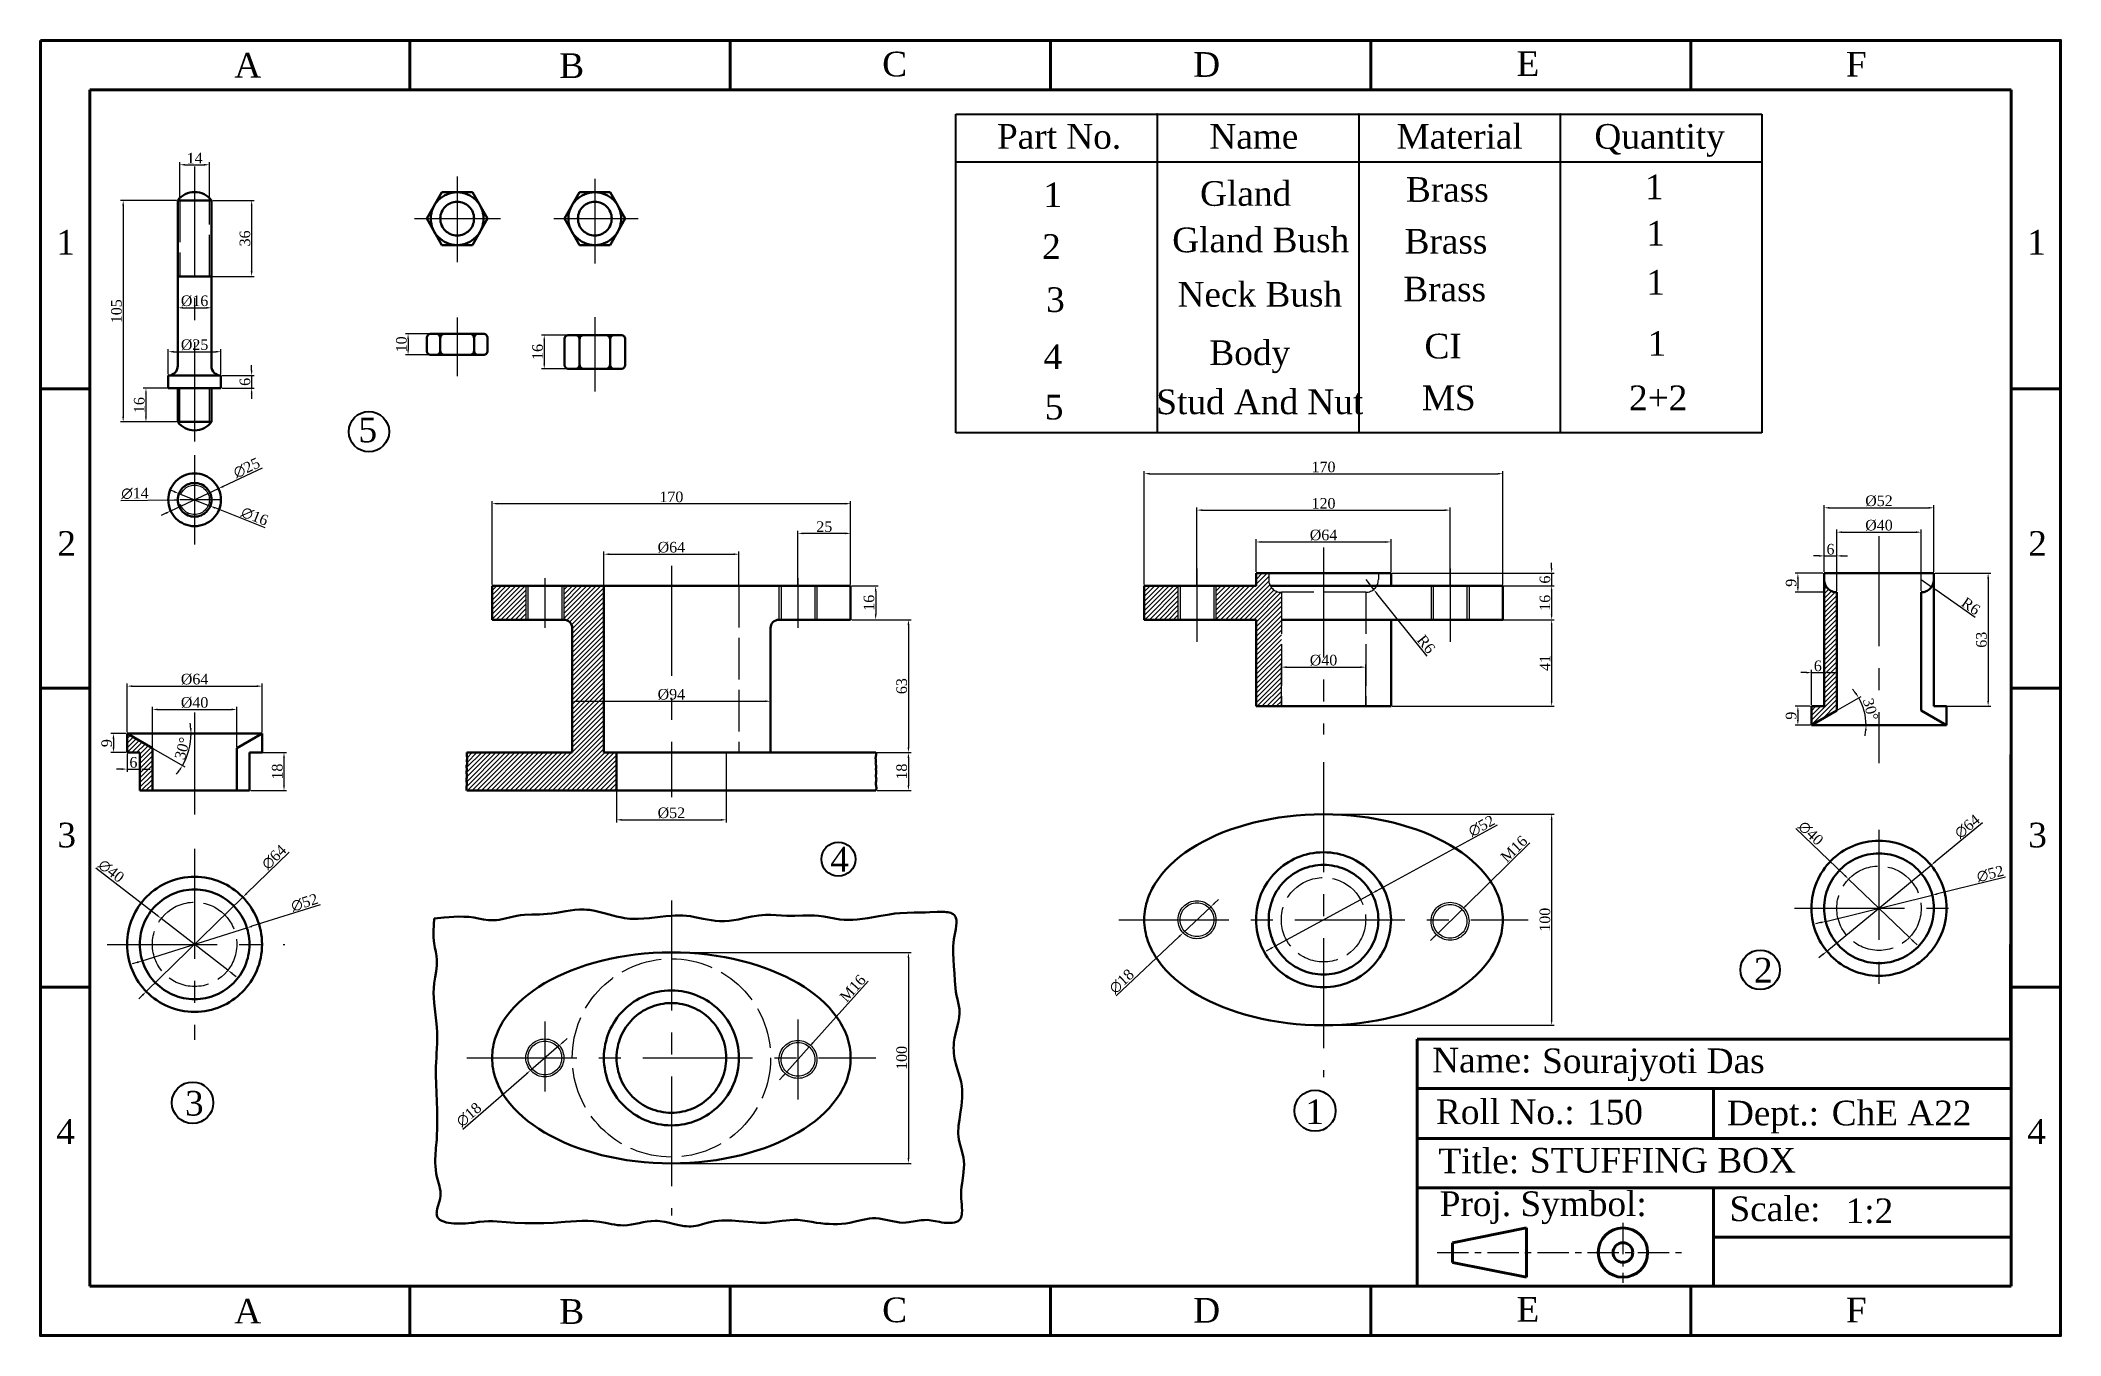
# Paper-space layout 'Layout1' of a CAD drawing. Header units: millimetres. Extents: x 0 to 410, y 0 to 263.
# The model-space entities are those that its viewports show. They can reach past a viewport. Long polylines and large blocks are cut down to what shows.
import ezdxf

# ---------------------------------------------------------------- set-up
doc = ezdxf.new("R2010")
doc.units = ezdxf.units.MM
doc.header["$PDSIZE"] = 5
doc.linetypes.add('ACAD_ISO02W100', pattern=[15, 12, -3])
doc.linetypes.add('CENTER', pattern=[50.8, 31.75, -6.35, 6.35, -6.35])
for name, color, linetype, lineweight in [('Center', 1, 'CENTER', 18), ('Dimension', 124, 'Continuous', 18), ('Hidden', 5, 'ACAD_ISO02W100', 18), ('Margin+Title', 7, 'Continuous', 40), ('Object', 7, 'Continuous', 30), ('Parts List', 7, 'Continuous', 25), ('Text', 7, 'Continuous', 25), ('Thin', 7, 'Continuous', 18), ('Viewport', 7, 'Continuous', 18)]:
    doc.layers.add(name, color=color, linetype=linetype, lineweight=lineweight)
doc.styles.get("Standard").update_dxf_attribs({"font": 'times.ttf'})
doc.dimstyles.new('ISO-25', dxfattribs={"dimtxt": 2.5, "dimasz": 2.5, "dimexe": 1.25, "dimexo": 0.625, "dimtad": 1, "dimtxsty": 'Standard', "dimcen": 2.5, "dimadec": 0, "dimazin": 0, "dimtfac": 1, "dimtmove": 0, "dimatfit": 3, "dimfxl": 1, "dimarcsym": 0})

psp = doc.layouts.get("Layout1")

# ---------------------------------------------------------------- texts
at = {"layer": 'Margin+Title'}
for s, p in [('A', (39.56, 255.17)), ('B', (105.44, 255.09)), ('C', (170.89, 255.42)), ('D', (233.94, 255.33)), ('E', (299.46, 255.51)), ('F', (366.24, 255.38)), ('1', (3.49, 219.3)), ('1', (402.97, 219.3)), ('2', (3.71, 158.27)), ('2', (403.18, 158.27)), ('3', (3.71, 99.19)), ('3', (403.19, 99.19)), ('Name:', (282.37, 53.57)), ('Roll No.:', (283.14, 43.11)), ('Dept.:', (342.12, 42.85)), ('4', (3.51, 39.09)), ('4', (402.99, 39.09)), ('Title:', (283.65, 33.16)), ('Proj. Symbol:', (283.9, 24.48)), ('Scale:', (342.63, 23.46)), ('A', (39.56, 2.72)), ('B', (105.44, 2.64)), ('C', (170.89, 2.97)), ('D', (233.94, 2.88)), ('E', (299.46, 3.06)), ('F', (366.24, 2.93))]:
    psp.add_text(s, height=5, dxfattribs=at).set_placement(p)
at = {"layer": 'Parts List'}
for s, p in [('Part No.', (194.16, 240.76)), ('Name', (237.22, 240.76)), ('Material', (275.16, 240.76)), ('Quantity', (315.26, 240.76)), ('1', (203.58, 228.92)), ('Gland', (235.33, 229.19)), ('Brass', (277.05, 230)), ('1', (325.51, 230.53)), ('1', (325.77, 221.13)), ('2', (203.31, 218.44)), ('Gland Bush', (229.68, 219.78)), ('Brass', (276.78, 219.51)), ('Neck Bush', (230.76, 208.75)), ('Brass', (276.51, 209.83)), ('1', (325.76, 211.18)), ('3', (204.12, 207.68)), ('4', (203.58, 196.12)), ('Body', (237.22, 196.92)), ('CI', (280.81, 198.27)), ('1', (326.03, 198.81)), ('MS', (280.27, 187.78)), ('2+2', (322.27, 187.78)), ('5', (203.85, 185.9)), ('Stud And Nut', (226.45, 186.97))]:
    psp.add_text(s, height=5, dxfattribs=at).set_placement(p)
at = {"layer": 'Text'}
for s, p in [('5', (64.74, 181.27)), ('4', (160.39, 94.27)), ('2', (347.59, 71.8)), ('Sourajyoti Das', (304.66, 53.44)), ('3', (29.58, 44.84)), ('1', (256.68, 43.11)), ('150', (313.76, 43.03)), ('ChE A22', (363.36, 42.86)), ('STUFFING BOX', (302.18, 33.28)), ('1:2', (366.17, 23.04))]:
    psp.add_text(s, height=5, dxfattribs=at).set_placement(p)

msp = doc.modelspace()

# ---------------------------------------------------------------- blocks, each defined once
blk = doc.blocks.new('*D2')
at = {"layer": 'Defpoints', "color": 0, "transparency": 16777216}
for p in [(15432374.28, 6507339.04), (15432310.28, 6507324), (15432374.28, 6507324)]:
    blk.add_point(p, dxfattribs=at)
at = {"layer": 'Dimension', "transparency": 16777216}
for p, q in [((15432310.28, 6507324.63), (15432310.28, 6507340.29)), ((15432374.28, 6507324.63), (15432374.28, 6507340.29)), ((15432312.78, 6507339.04), (15432371.78, 6507339.04))]:
    blk.add_line(p, q, dxfattribs=at)
for points in [[(15432312.78, 6507339.46), (15432312.78, 6507338.63), (15432310.28, 6507339.04)], [(15432371.78, 6507339.46), (15432371.78, 6507338.63), (15432374.28, 6507339.04)]]:
    blk.add_solid(points, dxfattribs=at)
at = {"layer": 'Dimension', "transparency": 16777216, "insert": (15432342.28, 6507342.28), "char_height": 5, "attachment_point": 5}
blk.add_mtext('%%c64', dxfattribs=at)
blk = doc.blocks.new('*D3')
at = {"layer": 'Defpoints', "color": 0, "transparency": 16777216}
for p in [(15432402.28, 6507348.92), (15432402.28, 6507324), (15432427.28, 6507324)]:
    blk.add_point(p, dxfattribs=at)
at = {"layer": 'Dimension', "transparency": 16777216}
for p, q in [((15432402.28, 6507324.63), (15432402.28, 6507350.17)), ((15432427.28, 6507324.63), (15432427.28, 6507350.17)), ((15432424.78, 6507348.92), (15432404.78, 6507348.92))]:
    blk.add_line(p, q, dxfattribs=at)
for points in [[(15432404.78, 6507349.33), (15432404.78, 6507348.5), (15432402.28, 6507348.92)], [(15432424.78, 6507349.33), (15432424.78, 6507348.5), (15432427.28, 6507348.92)]]:
    blk.add_solid(points, dxfattribs=at)
at = {"layer": 'Dimension', "transparency": 16777216, "insert": (15432414.78, 6507352.08), "char_height": 5, "attachment_point": 5}
blk.add_mtext('25', dxfattribs=at)
blk = doc.blocks.new('*D4')
at = {"layer": 'Defpoints', "color": 0, "transparency": 16777216}
for p in [(15432427.28, 6507363.01), (15432257.28, 6507324), (15432427.28, 6507324)]:
    blk.add_point(p, dxfattribs=at)
at = {"layer": 'Dimension', "transparency": 16777216}
for p, q in [((15432257.28, 6507324.63), (15432257.28, 6507364.26)), ((15432259.78, 6507363.01), (15432424.78, 6507363.01)), ((15432427.28, 6507324.63), (15432427.28, 6507364.26))]:
    blk.add_line(p, q, dxfattribs=at)
for points in [[(15432259.78, 6507363.42), (15432259.78, 6507362.59), (15432257.28, 6507363.01)], [(15432424.78, 6507363.42), (15432424.78, 6507362.59), (15432427.28, 6507363.01)]]:
    blk.add_solid(points, dxfattribs=at)
at = {"layer": 'Dimension', "transparency": 16777216, "insert": (15432342.28, 6507366.18), "char_height": 5, "attachment_point": 5}
blk.add_mtext('170', dxfattribs=at)
blk = doc.blocks.new('*D5')
at = {"layer": 'Defpoints', "color": 0, "transparency": 16777216}
for p in [(15432316.28, 6507227), (15432368.28, 6507227), (15432368.28, 6507213.14)]:
    blk.add_point(p, dxfattribs=at)
at = {"layer": 'Dimension', "transparency": 16777216}
for p, q in [((15432316.28, 6507226.38), (15432316.28, 6507211.89)), ((15432368.28, 6507226.38), (15432368.28, 6507211.89)), ((15432318.78, 6507213.14), (15432365.78, 6507213.14))]:
    blk.add_line(p, q, dxfattribs=at)
for points in [[(15432318.78, 6507213.56), (15432318.78, 6507212.72), (15432316.28, 6507213.14)], [(15432365.78, 6507213.56), (15432365.78, 6507212.72), (15432368.28, 6507213.14)]]:
    blk.add_solid(points, dxfattribs=at)
at = {"layer": 'Dimension', "transparency": 16777216, "insert": (15432342.28, 6507216.37), "char_height": 5, "attachment_point": 5}
blk.add_mtext('%%c52', dxfattribs=at)
blk = doc.blocks.new('*D6')
at = {"layer": 'Defpoints', "color": 0, "transparency": 16777216}
for p in [(15432389.28, 6507269.34), (15432295.28, 6507245), (15432389.28, 6507245)]:
    blk.add_point(p, dxfattribs=at)
at = {"layer": 'Dimension', "transparency": 16777216}
for p, q in [((15432295.28, 6507245.63), (15432295.28, 6507270.59)), ((15432297.78, 6507269.34), (15432386.78, 6507269.34)), ((15432389.28, 6507245.63), (15432389.28, 6507270.59))]:
    blk.add_line(p, q, dxfattribs=at)
for points in [[(15432297.78, 6507269.76), (15432297.78, 6507268.93), (15432295.28, 6507269.34)], [(15432386.78, 6507269.76), (15432386.78, 6507268.93), (15432389.28, 6507269.34)]]:
    blk.add_solid(points, dxfattribs=at)
at = {"layer": 'Dimension', "transparency": 16777216, "insert": (15432342.28, 6507272.57), "char_height": 5, "attachment_point": 5}
blk.add_mtext('%%c94', dxfattribs=at)
blk = doc.blocks.new('*D7')
at = {"layer": 'Defpoints', "color": 0, "transparency": 16777216}
for p in [(15432427.28, 6507324), (15432427.28, 6507308), (15432439.14, 6507308)]:
    blk.add_point(p, dxfattribs=at)
at = {"layer": 'Dimension', "transparency": 16777216}
for p, q in [((15432427.91, 6507324), (15432440.39, 6507324)), ((15432439.14, 6507321.5), (15432439.14, 6507310.5)), ((15432427.91, 6507308), (15432440.39, 6507308))]:
    blk.add_line(p, q, dxfattribs=at)
for points in [[(15432438.73, 6507321.5), (15432439.56, 6507321.5), (15432439.14, 6507324)], [(15432438.73, 6507310.5), (15432439.56, 6507310.5), (15432439.14, 6507308)]]:
    blk.add_solid(points, dxfattribs=at)
at = {"layer": 'Dimension', "transparency": 16777216, "insert": (15432435.97, 6507316), "char_height": 5, "attachment_point": 5, "rotation": 90}
blk.add_mtext('16', dxfattribs=at)
blk = doc.blocks.new('*D8')
at = {"layer": 'Defpoints', "color": 0, "transparency": 16777216}
for p in [(15432427.28, 6507308), (15432427.28, 6507245), (15432454.67, 6507245)]:
    blk.add_point(p, dxfattribs=at)
at = {"layer": 'Dimension', "transparency": 16777216}
for p, q in [((15432427.91, 6507308), (15432455.92, 6507308)), ((15432454.67, 6507305.5), (15432454.67, 6507247.5)), ((15432427.91, 6507245), (15432455.92, 6507245))]:
    blk.add_line(p, q, dxfattribs=at)
for points in [[(15432454.26, 6507305.5), (15432455.09, 6507305.5), (15432454.67, 6507308)], [(15432454.26, 6507247.5), (15432455.09, 6507247.5), (15432454.67, 6507245)]]:
    blk.add_solid(points, dxfattribs=at)
at = {"layer": 'Dimension', "transparency": 16777216, "insert": (15432451.5, 6507276.5), "char_height": 5, "attachment_point": 5, "rotation": 90}
blk.add_mtext('63', dxfattribs=at)
blk = doc.blocks.new('*D9')
at = {"layer": 'Defpoints', "color": 0, "transparency": 16777216}
for p in [(15432439.28, 6507245), (15432439.28, 6507227), (15432454.67, 6507227)]:
    blk.add_point(p, dxfattribs=at)
at = {"layer": 'Dimension', "transparency": 16777216}
for p, q in [((15432439.91, 6507245), (15432455.92, 6507245)), ((15432454.67, 6507242.5), (15432454.67, 6507229.5)), ((15432439.91, 6507227), (15432455.92, 6507227))]:
    blk.add_line(p, q, dxfattribs=at)
for points in [[(15432454.26, 6507242.5), (15432455.09, 6507242.5), (15432454.67, 6507245)], [(15432454.26, 6507229.5), (15432455.09, 6507229.5), (15432454.67, 6507227)]]:
    blk.add_solid(points, dxfattribs=at)
at = {"layer": 'Dimension', "transparency": 16777216, "insert": (15432451.5, 6507236), "char_height": 5, "attachment_point": 5, "rotation": 90}
blk.add_mtext('18', dxfattribs=at)
blk = doc.blocks.new('*D10')
at = {"layer": 'Defpoints', "color": 0, "transparency": 16777216}
for p in [(15432342.28, 6507150.29), (15432342.28, 6507050.29), (15432454.67, 6507050.29)]:
    blk.add_point(p, dxfattribs=at)
at = {"layer": 'Dimension', "transparency": 16777216}
for p, q in [((15432342.91, 6507150.29), (15432455.92, 6507150.29)), ((15432454.67, 6507147.79), (15432454.67, 6507052.79)), ((15432342.91, 6507050.29), (15432455.92, 6507050.29))]:
    blk.add_line(p, q, dxfattribs=at)
for points in [[(15432454.26, 6507147.79), (15432455.09, 6507147.79), (15432454.67, 6507150.29)], [(15432454.26, 6507052.79), (15432455.09, 6507052.79), (15432454.67, 6507050.29)]]:
    blk.add_solid(points, dxfattribs=at)
at = {"layer": 'Dimension', "transparency": 16777216, "insert": (15432451.5, 6507100.29), "char_height": 5, "attachment_point": 5, "rotation": 90}
blk.add_mtext('100', dxfattribs=at)
blk = doc.blocks.new('*D11')
at = {"layer": 'Defpoints', "color": 0, "transparency": 16777216}
for p in [(15432407.63, 6507105.52), (15432396.94, 6507093.61)]:
    blk.add_point(p, dxfattribs=at)
at = {"layer": 'Dimension', "transparency": 16777216}
for p, q in [((15432435.56, 6507136.65), (15432409.29, 6507107.38)), ((15432396.94, 6507093.61), (15432407.63, 6507105.52)), ((15432395.27, 6507091.75), (15432393.6, 6507089.88))]:
    blk.add_line(p, q, dxfattribs=at)
for points in [[(15432408.98, 6507107.65), (15432409.61, 6507107.1), (15432407.63, 6507105.52)], [(15432394.96, 6507092.02), (15432395.58, 6507091.47), (15432396.94, 6507093.61)]]:
    blk.add_solid(points, dxfattribs=at)
at = {"layer": 'Dimension', "transparency": 16777216, "insert": (15432428.26, 6507133.26), "char_height": 5, "attachment_point": 5, "rotation": 48.10111}
blk.add_mtext('M16', dxfattribs=at)
blk = doc.blocks.new('*D12')
at = {"layer": 'Defpoints', "color": 0, "transparency": 16777216}
for p in [(15432683.49, 6507344.85), (15432619.49, 6507330), (15432683.49, 6507330)]:
    blk.add_point(p, dxfattribs=at)
at = {"layer": 'Dimension', "transparency": 16777216}
for p, q in [((15432619.49, 6507330.63), (15432619.49, 6507346.1)), ((15432621.99, 6507344.85), (15432680.99, 6507344.85)), ((15432683.49, 6507330.63), (15432683.49, 6507346.1))]:
    blk.add_line(p, q, dxfattribs=at)
for points in [[(15432621.99, 6507345.26), (15432621.99, 6507344.43), (15432619.49, 6507344.85)], [(15432680.99, 6507345.26), (15432680.99, 6507344.43), (15432683.49, 6507344.85)]]:
    blk.add_solid(points, dxfattribs=at)
at = {"layer": 'Dimension', "transparency": 16777216, "insert": (15432651.49, 6507348.08), "char_height": 5, "attachment_point": 5}
blk.add_mtext('%%c64', dxfattribs=at)
blk = doc.blocks.new('*D13')
at = {"layer": 'Defpoints', "color": 0, "transparency": 16777216}
for p in [(15432711.49, 6507359.95), (15432591.49, 6507324), (15432711.49, 6507324)]:
    blk.add_point(p, dxfattribs=at)
at = {"layer": 'Dimension', "transparency": 16777216}
for p, q in [((15432591.49, 6507324.63), (15432591.49, 6507361.2)), ((15432593.99, 6507359.95), (15432708.99, 6507359.95)), ((15432711.49, 6507324.63), (15432711.49, 6507361.2))]:
    blk.add_line(p, q, dxfattribs=at)
for points in [[(15432593.99, 6507360.37), (15432593.99, 6507359.54), (15432591.49, 6507359.95)], [(15432708.99, 6507360.37), (15432708.99, 6507359.54), (15432711.49, 6507359.95)]]:
    blk.add_solid(points, dxfattribs=at)
at = {"layer": 'Dimension', "transparency": 16777216, "insert": (15432651.49, 6507363.12), "char_height": 5, "attachment_point": 5}
blk.add_mtext('120', dxfattribs=at)
blk = doc.blocks.new('*D14')
at = {"layer": 'Defpoints', "color": 0, "transparency": 16777216}
for p in [(15432736.49, 6507377.22), (15432566.49, 6507324), (15432736.49, 6507324)]:
    blk.add_point(p, dxfattribs=at)
at = {"layer": 'Dimension', "transparency": 16777216}
for p, q in [((15432566.49, 6507324.63), (15432566.49, 6507378.47)), ((15432736.49, 6507324.63), (15432736.49, 6507378.47)), ((15432568.99, 6507377.22), (15432733.99, 6507377.22))]:
    blk.add_line(p, q, dxfattribs=at)
for points in [[(15432568.99, 6507377.64), (15432568.99, 6507376.8), (15432566.49, 6507377.22)], [(15432733.99, 6507377.64), (15432733.99, 6507376.8), (15432736.49, 6507377.22)]]:
    blk.add_solid(points, dxfattribs=at)
at = {"layer": 'Dimension', "transparency": 16777216, "insert": (15432651.49, 6507380.39), "char_height": 5, "attachment_point": 5}
blk.add_mtext('170', dxfattribs=at)
blk = doc.blocks.new('*D15')
at = {"layer": 'Defpoints', "color": 0, "transparency": 16777216}
for p in [(15432683.49, 6507330), (15432683.49, 6507324), (15432759.65, 6507324)]:
    blk.add_point(p, dxfattribs=at)
at = {"layer": 'Dimension', "transparency": 16777216}
for p, q in [((15432759.65, 6507332.5), (15432759.65, 6507335)), ((15432684.11, 6507330), (15432760.9, 6507330)), ((15432684.11, 6507324), (15432760.9, 6507324)), ((15432759.65, 6507330), (15432759.65, 6507324)), ((15432759.65, 6507321.5), (15432759.65, 6507319))]:
    blk.add_line(p, q, dxfattribs=at)
for points in [[(15432759.23, 6507332.5), (15432760.06, 6507332.5), (15432759.65, 6507330)], [(15432759.23, 6507321.5), (15432760.06, 6507321.5), (15432759.65, 6507324)]]:
    blk.add_solid(points, dxfattribs=at)
at = {"layer": 'Dimension', "transparency": 16777216, "insert": (15432756.48, 6507327), "char_height": 5, "attachment_point": 5, "rotation": 90}
blk.add_mtext('6', dxfattribs=at)
blk = doc.blocks.new('*D16')
at = {"layer": 'Defpoints', "color": 0, "transparency": 16777216}
for p in [(15432736.49, 6507324), (15432736.49, 6507308), (15432759.65, 6507308)]:
    blk.add_point(p, dxfattribs=at)
at = {"layer": 'Dimension', "transparency": 16777216}
for p, q in [((15432737.11, 6507324), (15432760.9, 6507324)), ((15432759.65, 6507321.5), (15432759.65, 6507310.5)), ((15432737.11, 6507308), (15432760.9, 6507308))]:
    blk.add_line(p, q, dxfattribs=at)
for points in [[(15432759.23, 6507321.5), (15432760.06, 6507321.5), (15432759.65, 6507324)], [(15432759.23, 6507310.5), (15432760.06, 6507310.5), (15432759.65, 6507308)]]:
    blk.add_solid(points, dxfattribs=at)
at = {"layer": 'Dimension', "transparency": 16777216, "insert": (15432756.48, 6507316), "char_height": 5, "attachment_point": 5, "rotation": 90}
blk.add_mtext('16', dxfattribs=at)
blk = doc.blocks.new('*D17')
at = {"layer": 'Defpoints', "color": 0, "transparency": 16777216}
for p in [(15432683.49, 6507308), (15432683.49, 6507267), (15432759.65, 6507267)]:
    blk.add_point(p, dxfattribs=at)
at = {"layer": 'Dimension', "transparency": 16777216}
for p, q in [((15432684.11, 6507308), (15432760.9, 6507308)), ((15432759.65, 6507305.5), (15432759.65, 6507269.5)), ((15432684.11, 6507267), (15432760.9, 6507267))]:
    blk.add_line(p, q, dxfattribs=at)
for points in [[(15432759.23, 6507305.5), (15432760.06, 6507305.5), (15432759.65, 6507308)], [(15432759.23, 6507269.5), (15432760.06, 6507269.5), (15432759.65, 6507267)]]:
    blk.add_solid(points, dxfattribs=at)
at = {"layer": 'Dimension', "transparency": 16777216, "insert": (15432756.52, 6507287.5), "char_height": 5, "attachment_point": 5, "rotation": 90}
blk.add_mtext('41', dxfattribs=at)
blk = doc.blocks.new('*D18')
at = {"layer": 'Defpoints', "color": 0, "transparency": 16777216}
for p in [(15432671.49, 6507285.5), (15432631.49, 6507267), (15432671.49, 6507267)]:
    blk.add_point(p, dxfattribs=at)
at = {"layer": 'Dimension', "transparency": 16777216}
for p, q in [((15432631.49, 6507267.63), (15432631.49, 6507286.75)), ((15432633.99, 6507285.5), (15432668.99, 6507285.5)), ((15432671.49, 6507267.63), (15432671.49, 6507286.75))]:
    blk.add_line(p, q, dxfattribs=at)
for points in [[(15432633.99, 6507285.92), (15432633.99, 6507285.08), (15432631.49, 6507285.5)], [(15432668.99, 6507285.92), (15432668.99, 6507285.08), (15432671.49, 6507285.5)]]:
    blk.add_solid(points, dxfattribs=at)
at = {"layer": 'Dimension', "transparency": 16777216, "insert": (15432651.49, 6507288.73), "char_height": 5, "attachment_point": 5}
blk.add_mtext('%%c40', dxfattribs=at)
blk = doc.blocks.new('*D19')
at = {"layer": 'Defpoints', "color": 0, "transparency": 16777216}
for p in [(15432671.49, 6507327), (15432675.24, 6507322.33)]:
    blk.add_point(p, dxfattribs=at)
at = {"layer": 'Dimension', "transparency": 16777216}
for p, q in [((15432671.49, 6507327), (15432675.24, 6507322.33)), ((15432700.65, 6507290.72), (15432676.81, 6507320.38))]:
    blk.add_line(p, q, dxfattribs=at)
blk.add_solid([(15432677.14, 6507320.64), (15432676.49, 6507320.12), (15432675.24, 6507322.33)], dxfattribs=at)
at = {"layer": 'Dimension', "transparency": 16777216, "insert": (15432700.16, 6507296.39), "char_height": 5, "attachment_point": 5, "rotation": 308.7902}
blk.add_mtext('R6', dxfattribs=at)
blk = doc.blocks.new('*D20')
at = {"layer": 'Defpoints', "color": 0, "transparency": 16777216}
for p in [(15432289.08, 6507106.18), (15432275.48, 6507094.39)]:
    blk.add_point(p, dxfattribs=at)
at = {"layer": 'Dimension', "transparency": 16777216}
for p, q in [((15432289.08, 6507106.18), (15432275.48, 6507094.39)), ((15432290.97, 6507107.82), (15432292.86, 6507109.46)), ((15432243.39, 6507066.58), (15432273.59, 6507092.75))]:
    blk.add_line(p, q, dxfattribs=at)
for points in [[(15432290.7, 6507108.13), (15432291.25, 6507107.5), (15432289.08, 6507106.18)], [(15432273.32, 6507093.07), (15432273.87, 6507092.44), (15432275.48, 6507094.39)]]:
    blk.add_solid(points, dxfattribs=at)
at = {"layer": 'Dimension', "transparency": 16777216, "insert": (15432246.29, 6507073.37), "char_height": 5, "attachment_point": 5, "rotation": 40.91539}
blk.add_mtext('∅18', dxfattribs=at)
blk = doc.blocks.new('*D21')
at = {"layer": 'Defpoints', "color": 0, "transparency": 16777216}
for p in [(15432717.19, 6507170.65), (15432705.78, 6507159.43)]:
    blk.add_point(p, dxfattribs=at)
at = {"layer": 'Dimension', "transparency": 16777216}
for p, q in [((15432749.3, 6507202.25), (15432718.97, 6507172.41)), ((15432705.78, 6507159.43), (15432717.19, 6507170.65)), ((15432704, 6507157.68), (15432702.22, 6507155.92))]:
    blk.add_line(p, q, dxfattribs=at)
for points in [[(15432718.68, 6507172.7), (15432719.26, 6507172.11), (15432717.19, 6507170.65)], [(15432703.71, 6507157.97), (15432704.29, 6507157.38), (15432705.78, 6507159.43)]]:
    blk.add_solid(points, dxfattribs=at)
at = {"layer": 'Dimension', "transparency": 16777216, "insert": (15432741.81, 6507199.32), "char_height": 5, "attachment_point": 5, "rotation": 44.53408}
blk.add_mtext('M16', dxfattribs=at)
blk = doc.blocks.new('*D22')
at = {"layer": 'Defpoints', "color": 0, "transparency": 16777216}
for p in [(15432598.04, 6507171.94), (15432584.93, 6507159.6)]:
    blk.add_point(p, dxfattribs=at)
at = {"layer": 'Dimension', "transparency": 16777216}
for p, q in [((15432598.04, 6507171.94), (15432584.93, 6507159.6)), ((15432599.86, 6507173.65), (15432601.68, 6507175.37)), ((15432553.15, 6507129.67), (15432583.11, 6507157.88))]:
    blk.add_line(p, q, dxfattribs=at)
for points in [[(15432599.57, 6507173.95), (15432600.14, 6507173.35), (15432598.04, 6507171.94)], [(15432582.83, 6507158.19), (15432583.4, 6507157.58), (15432584.93, 6507159.6)]]:
    blk.add_solid(points, dxfattribs=at)
at = {"layer": 'Dimension', "transparency": 16777216, "insert": (15432555.77, 6507136.57), "char_height": 5, "attachment_point": 5, "rotation": 43.27995}
blk.add_mtext('∅18', dxfattribs=at)
blk = doc.blocks.new('*D23')
at = {"layer": 'Defpoints', "color": 0, "transparency": 16777216}
for p in [(15432651.49, 6507215.77), (15432651.49, 6507115.77), (15432759.65, 6507115.77)]:
    blk.add_point(p, dxfattribs=at)
at = {"layer": 'Dimension', "transparency": 16777216}
for p, q in [((15432652.11, 6507215.77), (15432760.9, 6507215.77)), ((15432759.65, 6507213.27), (15432759.65, 6507118.27)), ((15432652.11, 6507115.77), (15432760.9, 6507115.77))]:
    blk.add_line(p, q, dxfattribs=at)
for points in [[(15432759.23, 6507213.27), (15432760.06, 6507213.27), (15432759.65, 6507215.77)], [(15432759.23, 6507118.27), (15432760.06, 6507118.27), (15432759.65, 6507115.77)]]:
    blk.add_solid(points, dxfattribs=at)
at = {"layer": 'Dimension', "transparency": 16777216, "insert": (15432756.48, 6507165.77), "char_height": 5, "attachment_point": 5, "rotation": 90}
blk.add_mtext('100', dxfattribs=at)
blk = doc.blocks.new('*D24')
at = {"layer": 'Defpoints', "color": 0, "transparency": 16777216}
for p in [(15432674.32, 6507178.19), (15432628.65, 6507153.34)]:
    blk.add_point(p, dxfattribs=at)
at = {"layer": 'Dimension', "transparency": 16777216}
for p, q in [((15432733.86, 6507210.59), (15432676.52, 6507179.39)), ((15432628.65, 6507153.34), (15432674.32, 6507178.19)), ((15432626.45, 6507152.15), (15432624.26, 6507150.95))]:
    blk.add_line(p, q, dxfattribs=at)
for points in [[(15432676.32, 6507179.76), (15432676.72, 6507179.02), (15432674.32, 6507178.19)], [(15432626.25, 6507152.51), (15432626.65, 6507151.78), (15432628.65, 6507153.34)]]:
    blk.add_solid(points, dxfattribs=at)
at = {"layer": 'Dimension', "transparency": 16777216, "insert": (15432726.43, 6507210.23), "char_height": 5, "attachment_point": 5, "rotation": 28.55264}
blk.add_mtext('∅52', dxfattribs=at)
blk = doc.blocks.new('*D26')
at = {"layer": 'Defpoints', "color": 0, "transparency": 16777216}
for p in [(15432940.86, 6507330), (15432940.86, 6507267), (15432966.61, 6507267)]:
    blk.add_point(p, dxfattribs=at)
at = {"layer": 'Dimension', "transparency": 16777216}
for p, q in [((15432941.48, 6507330), (15432967.86, 6507330)), ((15432966.61, 6507327.5), (15432966.61, 6507269.5)), ((15432941.48, 6507267), (15432967.86, 6507267))]:
    blk.add_line(p, q, dxfattribs=at)
for points in [[(15432966.2, 6507327.5), (15432967.03, 6507327.5), (15432966.61, 6507330)], [(15432966.2, 6507269.5), (15432967.03, 6507269.5), (15432966.61, 6507267)]]:
    blk.add_solid(points, dxfattribs=at)
at = {"layer": 'Dimension', "transparency": 16777216, "insert": (15432963.44, 6507298.5), "char_height": 5, "attachment_point": 5, "rotation": 90}
blk.add_mtext('63', dxfattribs=at)
blk = doc.blocks.new('*D27')
at = {"layer": 'Defpoints', "color": 0, "transparency": 16777216}
for p in [(15432876.4, 6507321), (15432888.86, 6507330), (15432888.86, 6507321)]:
    blk.add_point(p, dxfattribs=at)
at = {"layer": 'Dimension', "transparency": 16777216}
for p, q in [((15432888.23, 6507330), (15432875.15, 6507330)), ((15432888.23, 6507321), (15432875.15, 6507321)), ((15432876.4, 6507327.5), (15432876.4, 6507323.5))]:
    blk.add_line(p, q, dxfattribs=at)
for points in [[(15432875.98, 6507327.5), (15432876.82, 6507327.5), (15432876.4, 6507330)], [(15432875.98, 6507323.5), (15432876.82, 6507323.5), (15432876.4, 6507321)]]:
    blk.add_solid(points, dxfattribs=at)
at = {"layer": 'Dimension', "transparency": 16777216, "insert": (15432873.22, 6507325.5), "char_height": 5, "attachment_point": 5, "rotation": 90}
blk.add_mtext('9', dxfattribs=at)
blk = doc.blocks.new('*D28')
at = {"layer": 'Defpoints', "color": 0, "transparency": 16777216}
for p in [(15432894.86, 6507338.23), (15432888.86, 6507330), (15432894.86, 6507330)]:
    blk.add_point(p, dxfattribs=at)
at = {"layer": 'Dimension', "transparency": 16777216}
for p, q in [((15432886.36, 6507338.23), (15432883.86, 6507338.23)), ((15432888.86, 6507330.63), (15432888.86, 6507339.48)), ((15432888.86, 6507338.23), (15432894.86, 6507338.23)), ((15432894.86, 6507330.63), (15432894.86, 6507339.48)), ((15432897.36, 6507338.23), (15432899.86, 6507338.23))]:
    blk.add_line(p, q, dxfattribs=at)
for points in [[(15432886.36, 6507338.64), (15432886.36, 6507337.81), (15432888.86, 6507338.23)], [(15432897.36, 6507338.64), (15432897.36, 6507337.81), (15432894.86, 6507338.23)]]:
    blk.add_solid(points, dxfattribs=at)
at = {"layer": 'Dimension', "transparency": 16777216, "insert": (15432891.86, 6507341.39), "char_height": 5, "attachment_point": 5}
blk.add_mtext('6', dxfattribs=at)
blk = doc.blocks.new('*D29')
at = {"layer": 'Defpoints', "color": 0, "transparency": 16777216}
for p in [(15432882.86, 6507267), (15432876.4, 6507258), (15432882.86, 6507258)]:
    blk.add_point(p, dxfattribs=at)
at = {"layer": 'Dimension', "transparency": 16777216}
for p, q in [((15432882.23, 6507267), (15432875.15, 6507267)), ((15432876.4, 6507264.5), (15432876.4, 6507260.5)), ((15432882.23, 6507258), (15432875.15, 6507258))]:
    blk.add_line(p, q, dxfattribs=at)
for points in [[(15432875.98, 6507264.5), (15432876.82, 6507264.5), (15432876.4, 6507267)], [(15432875.98, 6507260.5), (15432876.82, 6507260.5), (15432876.4, 6507258)]]:
    blk.add_solid(points, dxfattribs=at)
at = {"layer": 'Dimension', "transparency": 16777216, "insert": (15432873.22, 6507262.5), "char_height": 5, "attachment_point": 5, "rotation": 90}
blk.add_mtext('9', dxfattribs=at)
blk = doc.blocks.new('*D30')
at = {"layer": 'Defpoints', "color": 0, "transparency": 16777216}
for p in [(15432894.86, 6507264.93), (15432882.86, 6507258), (15432882.86, 6507258), (15432908.33, 6507262.49), (15432914.86, 6507258)]:
    blk.add_point(p, dxfattribs=at)
at = {"layer": 'Dimension', "transparency": 16777216}
blk.add_line((15432895.4, 6507265.24), (15432906.34, 6507271.56), dxfattribs=at)
for start, end in [(35.53913, 41.07825), (360, 30), (348.92175, 354.46087)]:
    blk.add_arc((15432882.86, 6507258), 25.87, start, end, dxfattribs=at)
for points in [[(15432904.26, 6507273.26), (15432903.56, 6507272.81), (15432905.26, 6507270.94)], [(15432908.19, 6507255.53), (15432909.02, 6507255.49), (15432908.73, 6507258)]]:
    blk.add_solid(points, dxfattribs=at)
at = {"layer": 'Dimension', "transparency": 16777216, "insert": (15432910.9, 6507265.52), "char_height": 5, "attachment_point": 5, "rotation": 285}
blk.add_mtext('30°', dxfattribs=at)
blk = doc.blocks.new('*D31')
at = {"layer": 'Defpoints', "color": 0, "transparency": 16777216}
for p in [(15432888.86, 6507282.92), (15432882.86, 6507267), (15432888.86, 6507267)]:
    blk.add_point(p, dxfattribs=at)
at = {"layer": 'Dimension', "transparency": 16777216}
for p, q in [((15432880.36, 6507282.92), (15432877.86, 6507282.92)), ((15432882.86, 6507267.63), (15432882.86, 6507284.17)), ((15432882.86, 6507282.92), (15432888.86, 6507282.92)), ((15432888.86, 6507267.63), (15432888.86, 6507284.17)), ((15432891.36, 6507282.92), (15432893.86, 6507282.92))]:
    blk.add_line(p, q, dxfattribs=at)
for points in [[(15432880.36, 6507283.34), (15432880.36, 6507282.5), (15432882.86, 6507282.92)], [(15432891.36, 6507283.34), (15432891.36, 6507282.5), (15432888.86, 6507282.92)]]:
    blk.add_solid(points, dxfattribs=at)
at = {"layer": 'Dimension', "transparency": 16777216, "insert": (15432885.86, 6507286.09), "char_height": 5, "attachment_point": 5}
blk.add_mtext('6', dxfattribs=at)
blk = doc.blocks.new('*D32')
at = {"layer": 'Defpoints', "color": 0, "transparency": 16777216}
for p in [(15432084.21, 6507254), (15432077.75, 6507245), (15432084.21, 6507245)]:
    blk.add_point(p, dxfattribs=at)
at = {"layer": 'Dimension', "transparency": 16777216}
for p, q in [((15432083.58, 6507254), (15432076.5, 6507254)), ((15432083.58, 6507245), (15432076.5, 6507245)), ((15432077.75, 6507251.5), (15432077.75, 6507247.5))]:
    blk.add_line(p, q, dxfattribs=at)
for points in [[(15432077.33, 6507251.5), (15432078.17, 6507251.5), (15432077.75, 6507254)], [(15432077.33, 6507247.5), (15432078.17, 6507247.5), (15432077.75, 6507245)]]:
    blk.add_solid(points, dxfattribs=at)
at = {"layer": 'Dimension', "transparency": 16777216, "insert": (15432074.57, 6507249.5), "char_height": 5, "attachment_point": 5, "rotation": 90}
blk.add_mtext('9', dxfattribs=at)
blk = doc.blocks.new('*D34')
at = {"layer": 'Defpoints', "color": 0, "transparency": 16777216}
for p in [(15432084.21, 6507245), (15432090.21, 6507245), (15432090.21, 6507237.18)]:
    blk.add_point(p, dxfattribs=at)
at = {"layer": 'Dimension', "transparency": 16777216}
for p, q in [((15432084.21, 6507244.38), (15432084.21, 6507235.93)), ((15432090.21, 6507244.38), (15432090.21, 6507235.93)), ((15432081.71, 6507237.18), (15432079.21, 6507237.18)), ((15432084.21, 6507237.18), (15432090.21, 6507237.18)), ((15432092.71, 6507237.18), (15432095.21, 6507237.18))]:
    blk.add_line(p, q, dxfattribs=at)
for points in [[(15432081.71, 6507237.6), (15432081.71, 6507236.76), (15432084.21, 6507237.18)], [(15432092.71, 6507237.6), (15432092.71, 6507236.76), (15432090.21, 6507237.18)]]:
    blk.add_solid(points, dxfattribs=at)
at = {"layer": 'Dimension', "transparency": 16777216, "insert": (15432087.21, 6507240.35), "char_height": 5, "attachment_point": 5}
blk.add_mtext('6', dxfattribs=at)
blk = doc.blocks.new('*D35')
at = {"layer": 'Defpoints', "color": 0, "transparency": 16777216}
for p in [(15432136.21, 6507265.45), (15432096.21, 6507247.07), (15432136.21, 6507247.07)]:
    blk.add_point(p, dxfattribs=at)
at = {"layer": 'Dimension', "transparency": 16777216}
for p, q in [((15432096.21, 6507247.7), (15432096.21, 6507266.7)), ((15432098.71, 6507265.45), (15432133.71, 6507265.45)), ((15432136.21, 6507247.7), (15432136.21, 6507266.7))]:
    blk.add_line(p, q, dxfattribs=at)
for points in [[(15432098.71, 6507265.87), (15432098.71, 6507265.03), (15432096.21, 6507265.45)], [(15432133.71, 6507265.87), (15432133.71, 6507265.03), (15432136.21, 6507265.45)]]:
    blk.add_solid(points, dxfattribs=at)
at = {"layer": 'Dimension', "transparency": 16777216, "insert": (15432116.21, 6507268.68), "char_height": 5, "attachment_point": 5}
blk.add_mtext('%%c40', dxfattribs=at)
blk = doc.blocks.new('*D36')
at = {"layer": 'Defpoints', "color": 0, "transparency": 16777216}
for p in [(15432148.21, 6507276.51), (15432084.21, 6507254), (15432148.21, 6507254)]:
    blk.add_point(p, dxfattribs=at)
at = {"layer": 'Dimension', "transparency": 16777216}
for p, q in [((15432084.21, 6507254.63), (15432084.21, 6507277.76)), ((15432086.71, 6507276.51), (15432145.71, 6507276.51)), ((15432148.21, 6507254.63), (15432148.21, 6507277.76))]:
    blk.add_line(p, q, dxfattribs=at)
for points in [[(15432086.71, 6507276.93), (15432086.71, 6507276.09), (15432084.21, 6507276.51)], [(15432145.71, 6507276.93), (15432145.71, 6507276.09), (15432148.21, 6507276.51)]]:
    blk.add_solid(points, dxfattribs=at)
at = {"layer": 'Dimension', "transparency": 16777216, "insert": (15432116.21, 6507279.74), "char_height": 5, "attachment_point": 5}
blk.add_mtext('%%c64', dxfattribs=at)
blk = doc.blocks.new('*D37')
at = {"layer": 'Defpoints', "color": 0, "transparency": 16777216}
for p in [(15432934.86, 6507349.49), (15432894.86, 6507321), (15432934.86, 6507321)]:
    blk.add_point(p, dxfattribs=at)
at = {"layer": 'Dimension', "transparency": 16777216}
for p, q in [((15432894.86, 6507321.63), (15432894.86, 6507350.74)), ((15432897.36, 6507349.49), (15432932.36, 6507349.49)), ((15432934.86, 6507321.63), (15432934.86, 6507350.74))]:
    blk.add_line(p, q, dxfattribs=at)
for points in [[(15432897.36, 6507349.91), (15432897.36, 6507349.07), (15432894.86, 6507349.49)], [(15432932.36, 6507349.91), (15432932.36, 6507349.07), (15432934.86, 6507349.49)]]:
    blk.add_solid(points, dxfattribs=at)
at = {"layer": 'Dimension', "transparency": 16777216, "insert": (15432914.86, 6507352.72), "char_height": 5, "attachment_point": 5}
blk.add_mtext('%%c40', dxfattribs=at)
blk = doc.blocks.new('*D38')
at = {"layer": 'Defpoints', "color": 0, "transparency": 16777216}
for p in [(15432940.86, 6507361.03), (15432888.86, 6507330), (15432940.86, 6507330)]:
    blk.add_point(p, dxfattribs=at)
at = {"layer": 'Dimension', "transparency": 16777216}
for p, q in [((15432888.86, 6507330.63), (15432888.86, 6507362.28)), ((15432891.36, 6507361.03), (15432938.36, 6507361.03)), ((15432940.86, 6507330.63), (15432940.86, 6507362.28))]:
    blk.add_line(p, q, dxfattribs=at)
for points in [[(15432891.36, 6507361.45), (15432891.36, 6507360.62), (15432888.86, 6507361.03)], [(15432938.36, 6507361.45), (15432938.36, 6507360.62), (15432940.86, 6507361.03)]]:
    blk.add_solid(points, dxfattribs=at)
at = {"layer": 'Dimension', "transparency": 16777216, "insert": (15432914.86, 6507364.27), "char_height": 5, "attachment_point": 5}
blk.add_mtext('%%c52', dxfattribs=at)
blk = doc.blocks.new('*D39')
at = {"layer": 'Defpoints', "color": 0, "transparency": 16777216}
for p in [(15432142.21, 6507245), (15432142.21, 6507227), (15432158.6, 6507227)]:
    blk.add_point(p, dxfattribs=at)
at = {"layer": 'Dimension', "transparency": 16777216}
for p, q in [((15432142.83, 6507245), (15432159.85, 6507245)), ((15432158.6, 6507242.5), (15432158.6, 6507229.5)), ((15432142.83, 6507227), (15432159.85, 6507227))]:
    blk.add_line(p, q, dxfattribs=at)
for points in [[(15432158.19, 6507242.5), (15432159.02, 6507242.5), (15432158.6, 6507245)], [(15432158.19, 6507229.5), (15432159.02, 6507229.5), (15432158.6, 6507227)]]:
    blk.add_solid(points, dxfattribs=at)
at = {"layer": 'Dimension', "transparency": 16777216, "insert": (15432155.43, 6507236), "char_height": 5, "attachment_point": 5, "rotation": 90}
blk.add_mtext('18', dxfattribs=at)
blk = doc.blocks.new('*D40')
at = {"layer": 'Defpoints', "color": 0, "transparency": 16777216}
for p in [(15432084.21, 6507254), (15432084.21, 6507254), (15432148.21, 6507254), (15432096.21, 6507247.07), (15432114.04, 6507248.74)]:
    blk.add_point(p, dxfattribs=at)
at = {"layer": 'Dimension', "transparency": 16777216}
blk.add_line((15432096.75, 6507246.76), (15432111.53, 6507238.23), dxfattribs=at)
for start, end in [(330, 360), (4.72886, 9.45772), (320.54228, 325.27114)]:
    blk.add_arc((15432084.21, 6507254), 30.3, start, end, dxfattribs=at)
for points in [[(15432114.82, 6507256.52), (15432113.99, 6507256.48), (15432114.5, 6507254)], [(15432108.75, 6507236.96), (15432109.46, 6507236.52), (15432110.45, 6507238.85)]]:
    blk.add_solid(points, dxfattribs=at)
at = {"layer": 'Dimension', "transparency": 16777216, "insert": (15432110.41, 6507246.98), "char_height": 5, "attachment_point": 5, "rotation": 75}
blk.add_mtext('30°', dxfattribs=at)
blk = doc.blocks.new('*D41')
at = {"layer": 'Defpoints', "color": 0, "transparency": 16777216}
for p in [(15432934.86, 6507327), (15432939.77, 6507323.57)]:
    blk.add_point(p, dxfattribs=at)
at = {"layer": 'Dimension', "transparency": 16777216}
for p, q in [((15432934.86, 6507327), (15432939.77, 6507323.57)), ((15432960.46, 6507309.12), (15432941.82, 6507322.13))]:
    blk.add_line(p, q, dxfattribs=at)
blk.add_solid([(15432942.06, 6507322.48), (15432941.59, 6507321.79), (15432939.77, 6507323.57)], dxfattribs=at)
at = {"layer": 'Dimension', "transparency": 16777216, "insert": (15432958.4, 6507314.42), "char_height": 5, "attachment_point": 5, "rotation": 325.06443}
blk.add_mtext('R6', dxfattribs=at)
blk = doc.blocks.new('*D42')
at = {"layer": 'Defpoints', "color": 0, "transparency": 16777216}
for p in [(15432139.1, 6507176.47), (15432093.31, 6507131.76)]:
    blk.add_point(p, dxfattribs=at)
at = {"layer": 'Dimension', "transparency": 16777216}
for p, q in [((15432160.98, 6507197.83), (15432140.89, 6507178.22)), ((15432093.31, 6507131.76), (15432139.1, 6507176.47)), ((15432091.52, 6507130.02), (15432089.73, 6507128.27))]:
    blk.add_line(p, q, dxfattribs=at)
for points in [[(15432140.6, 6507178.51), (15432141.18, 6507177.92), (15432139.1, 6507176.47)], [(15432091.23, 6507130.32), (15432091.81, 6507129.72), (15432093.31, 6507131.76)]]:
    blk.add_solid(points, dxfattribs=at)
at = {"layer": 'Dimension', "transparency": 16777216, "insert": (15432153.91, 6507195.44), "char_height": 5, "attachment_point": 5, "rotation": 44.30874}
blk.add_mtext('∅64', dxfattribs=at)
blk = doc.blocks.new('*D43')
at = {"layer": 'Defpoints', "color": 0, "transparency": 16777216}
for p in [(15432141.01, 6507161.91), (15432091.4, 6507146.32)]:
    blk.add_point(p, dxfattribs=at)
at = {"layer": 'Dimension', "transparency": 16777216}
for p, q in [((15432175.7, 6507172.81), (15432143.39, 6507162.66)), ((15432091.4, 6507146.32), (15432141.01, 6507161.91)), ((15432089.02, 6507145.57), (15432086.63, 6507144.82))]:
    blk.add_line(p, q, dxfattribs=at)
for points in [[(15432143.27, 6507163.06), (15432143.52, 6507162.26), (15432141.01, 6507161.91)], [(15432088.89, 6507145.97), (15432089.14, 6507145.18), (15432091.4, 6507146.32)]]:
    blk.add_solid(points, dxfattribs=at)
at = {"layer": 'Dimension', "transparency": 16777216, "insert": (15432168.35, 6507173.89), "char_height": 5, "attachment_point": 5, "rotation": 17.44394}
blk.add_mtext('∅52', dxfattribs=at)
blk = doc.blocks.new('*D44')
at = {"layer": 'Defpoints', "color": 0, "transparency": 16777216}
for p in [(15432100.4, 6507166.37), (15432132.01, 6507141.86)]:
    blk.add_point(p, dxfattribs=at)
at = {"layer": 'Dimension', "transparency": 16777216}
for p, q in [((15432069.38, 6507190.42), (15432098.42, 6507167.9)), ((15432132.01, 6507141.86), (15432100.4, 6507166.37)), ((15432133.99, 6507140.33), (15432135.96, 6507138.8))]:
    blk.add_line(p, q, dxfattribs=at)
for points in [[(15432098.68, 6507168.23), (15432098.17, 6507167.57), (15432100.4, 6507166.37)], [(15432134.24, 6507140.66), (15432133.73, 6507140), (15432132.01, 6507141.86)]]:
    blk.add_solid(points, dxfattribs=at)
at = {"layer": 'Dimension', "transparency": 16777216, "insert": (15432076.67, 6507188.86), "char_height": 5, "attachment_point": 5, "rotation": 322.21382}
blk.add_mtext('∅40', dxfattribs=at)
blk = doc.blocks.new('*D45')
at = {"layer": 'Defpoints', "color": 0, "transparency": 16777216}
for p in [(15432939.53, 6507191.59), (15432890.18, 6507150.84)]:
    blk.add_point(p, dxfattribs=at)
at = {"layer": 'Dimension', "transparency": 16777216}
for p, q in [((15432963.98, 6507211.77), (15432941.46, 6507193.18)), ((15432890.18, 6507150.84), (15432939.53, 6507191.59)), ((15432888.25, 6507149.25), (15432886.32, 6507147.66))]:
    blk.add_line(p, q, dxfattribs=at)
for points in [[(15432941.2, 6507193.5), (15432941.73, 6507192.86), (15432939.53, 6507191.59)], [(15432887.99, 6507149.57), (15432888.52, 6507148.93), (15432890.18, 6507150.84)]]:
    blk.add_solid(points, dxfattribs=at)
at = {"layer": 'Dimension', "transparency": 16777216, "insert": (15432956.74, 6507209.99), "char_height": 5, "attachment_point": 5, "rotation": 39.54256}
blk.add_mtext('∅64', dxfattribs=at)
blk = doc.blocks.new('*D46')
at = {"layer": 'Defpoints', "color": 0, "transparency": 16777216}
for p in [(15432940.1, 6507177.42), (15432889.61, 6507165)]:
    blk.add_point(p, dxfattribs=at)
at = {"layer": 'Dimension', "transparency": 16777216}
for p, q in [((15432889.61, 6507165), (15432940.1, 6507177.42)), ((15432974.9, 6507185.98), (15432942.53, 6507178.02)), ((15432887.18, 6507164.41), (15432884.75, 6507163.81))]:
    blk.add_line(p, q, dxfattribs=at)
for points in [[(15432942.43, 6507178.43), (15432942.63, 6507177.62), (15432940.1, 6507177.42)], [(15432887.08, 6507164.81), (15432887.28, 6507164), (15432889.61, 6507165)]]:
    blk.add_solid(points, dxfattribs=at)
at = {"layer": 'Dimension', "transparency": 16777216, "insert": (15432967.63, 6507187.52), "char_height": 5, "attachment_point": 5, "rotation": 13.81958}
blk.add_mtext('∅52', dxfattribs=at)
blk = doc.blocks.new('*D47')
at = {"layer": 'Defpoints', "color": 0, "transparency": 16777216}
for p in [(15432900.43, 6507185.07), (15432929.28, 6507157.36)]:
    blk.add_point(p, dxfattribs=at)
at = {"layer": 'Dimension', "transparency": 16777216}
for p, q in [((15432875.42, 6507209.09), (15432898.63, 6507186.8)), ((15432929.28, 6507157.36), (15432900.43, 6507185.07)), ((15432931.08, 6507155.63), (15432932.89, 6507153.89))]:
    blk.add_line(p, q, dxfattribs=at)
for points in [[(15432898.92, 6507187.1), (15432898.34, 6507186.5), (15432900.43, 6507185.07)], [(15432931.37, 6507155.93), (15432930.79, 6507155.33), (15432929.28, 6507157.36)]]:
    blk.add_solid(points, dxfattribs=at)
at = {"layer": 'Dimension', "transparency": 16777216, "insert": (15432882.5, 6507206.77), "char_height": 5, "attachment_point": 5, "rotation": 316.15301}
blk.add_mtext('∅40', dxfattribs=at)
blk = doc.blocks.new('*D48')
at = {"layer": 'Defpoints', "color": 0, "transparency": 16777216}
for p in [(15432128.71, 6507423.73), (15432128.71, 6507417.73), (15432143.26, 6507417.73)]:
    blk.add_point(p, dxfattribs=at)
at = {"layer": 'Dimension', "transparency": 16777216}
for p, q in [((15432143.26, 6507426.23), (15432143.26, 6507428.73)), ((15432129.33, 6507423.73), (15432144.51, 6507423.73)), ((15432129.33, 6507417.73), (15432144.51, 6507417.73)), ((15432143.26, 6507423.73), (15432143.26, 6507417.73)), ((15432143.26, 6507415.23), (15432143.26, 6507412.73))]:
    blk.add_line(p, q, dxfattribs=at)
for points in [[(15432142.84, 6507426.23), (15432143.68, 6507426.23), (15432143.26, 6507423.73)], [(15432142.84, 6507415.23), (15432143.68, 6507415.23), (15432143.26, 6507417.73)]]:
    blk.add_solid(points, dxfattribs=at)
at = {"layer": 'Dimension', "transparency": 16777216, "insert": (15432140.09, 6507420.73), "char_height": 5, "attachment_point": 5, "rotation": 90}
blk.add_mtext('6', dxfattribs=at)
blk = doc.blocks.new('*D49')
at = {"layer": 'Defpoints', "color": 0, "transparency": 16777216}
for p in [(15432108.21, 6507417.73), (15432093.15, 6507401.73), (15432108.21, 6507401.73)]:
    blk.add_point(p, dxfattribs=at)
at = {"layer": 'Dimension', "transparency": 16777216}
for p, q in [((15432107.58, 6507417.73), (15432091.9, 6507417.73)), ((15432093.15, 6507415.23), (15432093.15, 6507404.23)), ((15432107.58, 6507401.73), (15432091.9, 6507401.73))]:
    blk.add_line(p, q, dxfattribs=at)
for points in [[(15432092.73, 6507415.23), (15432093.57, 6507415.23), (15432093.15, 6507417.73)], [(15432092.73, 6507404.23), (15432093.57, 6507404.23), (15432093.15, 6507401.73)]]:
    blk.add_solid(points, dxfattribs=at)
at = {"layer": 'Dimension', "transparency": 16777216, "insert": (15432089.98, 6507409.73), "char_height": 5, "attachment_point": 5, "rotation": 90}
blk.add_mtext('16', dxfattribs=at)
blk = doc.blocks.new('*D50')
at = {"layer": 'Defpoints', "color": 0, "transparency": 16777216}
for p in [(15432128.71, 6507435.03), (15432103.71, 6507423.73), (15432128.71, 6507423.73)]:
    blk.add_point(p, dxfattribs=at)
at = {"layer": 'Dimension', "transparency": 16777216}
for p, q in [((15432103.71, 6507424.36), (15432103.71, 6507436.28)), ((15432128.71, 6507424.36), (15432128.71, 6507436.28)), ((15432106.21, 6507435.03), (15432126.21, 6507435.03))]:
    blk.add_line(p, q, dxfattribs=at)
for points in [[(15432106.21, 6507435.45), (15432106.21, 6507434.62), (15432103.71, 6507435.03)], [(15432126.21, 6507435.45), (15432126.21, 6507434.62), (15432128.71, 6507435.03)]]:
    blk.add_solid(points, dxfattribs=at)
at = {"layer": 'Dimension', "transparency": 16777216, "insert": (15432116.21, 6507438.27), "char_height": 5, "attachment_point": 5}
blk.add_mtext('%%C25', dxfattribs=at)
blk = doc.blocks.new('*D51')
at = {"layer": 'Defpoints', "color": 0, "transparency": 16777216}
for p in [(15432108.21, 6507470.73), (15432124.21, 6507470.73), (15432124.21, 6507455.85)]:
    blk.add_point(p, dxfattribs=at)
at = {"layer": 'Dimension', "transparency": 16777216}
for p, q in [((15432108.21, 6507470.11), (15432108.21, 6507454.6)), ((15432124.21, 6507470.11), (15432124.21, 6507454.6)), ((15432110.71, 6507455.85), (15432121.71, 6507455.85))]:
    blk.add_line(p, q, dxfattribs=at)
for points in [[(15432110.71, 6507456.26), (15432110.71, 6507455.43), (15432108.21, 6507455.85)], [(15432121.71, 6507456.26), (15432121.71, 6507455.43), (15432124.21, 6507455.85)]]:
    blk.add_solid(points, dxfattribs=at)
at = {"layer": 'Dimension', "transparency": 16777216, "insert": (15432116.21, 6507459.08), "char_height": 5, "attachment_point": 5}
blk.add_mtext('%%C16', dxfattribs=at)
blk = doc.blocks.new('*D52')
at = {"layer": 'Defpoints', "color": 0, "transparency": 16777216}
for p in [(15432124.21, 6507506.73), (15432124.21, 6507470.73), (15432143.26, 6507470.73)]:
    blk.add_point(p, dxfattribs=at)
at = {"layer": 'Dimension', "transparency": 16777216}
for p, q in [((15432124.83, 6507506.73), (15432144.51, 6507506.73)), ((15432143.26, 6507504.23), (15432143.26, 6507473.23)), ((15432124.83, 6507470.73), (15432144.51, 6507470.73))]:
    blk.add_line(p, q, dxfattribs=at)
for points in [[(15432142.84, 6507504.23), (15432143.68, 6507504.23), (15432143.26, 6507506.73)], [(15432142.84, 6507473.23), (15432143.68, 6507473.23), (15432143.26, 6507470.73)]]:
    blk.add_solid(points, dxfattribs=at)
at = {"layer": 'Dimension', "transparency": 16777216, "insert": (15432140.09, 6507488.73), "char_height": 5, "attachment_point": 5, "rotation": 90}
blk.add_mtext('36', dxfattribs=at)
blk = doc.blocks.new('*D53')
at = {"layer": 'Defpoints', "color": 0, "transparency": 16777216}
for p in [(15432108.21, 6507506.73), (15432082.35, 6507401.73), (15432107.58, 6507401.73)]:
    blk.add_point(p, dxfattribs=at)
at = {"layer": 'Dimension', "transparency": 16777216}
for p, q in [((15432107.58, 6507506.73), (15432081.1, 6507506.73)), ((15432082.35, 6507504.23), (15432082.35, 6507404.23)), ((15432106.96, 6507401.73), (15432081.1, 6507401.73))]:
    blk.add_line(p, q, dxfattribs=at)
for points in [[(15432081.93, 6507504.23), (15432082.77, 6507504.23), (15432082.35, 6507506.73)], [(15432081.93, 6507404.23), (15432082.77, 6507404.23), (15432082.35, 6507401.73)]]:
    blk.add_solid(points, dxfattribs=at)
at = {"layer": 'Dimension', "transparency": 16777216, "insert": (15432079.18, 6507454.23), "char_height": 5, "attachment_point": 5, "rotation": 90}
blk.add_mtext('105', dxfattribs=at)
blk = doc.blocks.new('*D54')
at = {"layer": 'Defpoints', "color": 0, "transparency": 16777216}
for p in [(15432123.21, 6507523.65), (15432109.21, 6507506.73), (15432123.21, 6507506.73)]:
    blk.add_point(p, dxfattribs=at)
at = {"layer": 'Dimension', "transparency": 16777216}
for p, q in [((15432109.21, 6507507.36), (15432109.21, 6507524.9)), ((15432111.71, 6507523.65), (15432120.71, 6507523.65)), ((15432123.21, 6507507.36), (15432123.21, 6507524.9))]:
    blk.add_line(p, q, dxfattribs=at)
for points in [[(15432111.71, 6507524.07), (15432111.71, 6507523.24), (15432109.21, 6507523.65)], [(15432120.71, 6507524.07), (15432120.71, 6507523.24), (15432123.21, 6507523.65)]]:
    blk.add_solid(points, dxfattribs=at)
at = {"layer": 'Dimension', "transparency": 16777216, "insert": (15432116.21, 6507526.78), "char_height": 5, "attachment_point": 5}
blk.add_mtext('14', dxfattribs=at)
blk = doc.blocks.new('*D55')
at = {"layer": 'Defpoints', "color": 0, "transparency": 16777216}
for p in [(15432127.53, 6507370.13), (15432104.88, 6507359.54)]:
    blk.add_point(p, dxfattribs=at)
at = {"layer": 'Dimension', "transparency": 16777216}
for p, q in [((15432148.27, 6507379.82), (15432129.79, 6507371.19)), ((15432104.88, 6507359.54), (15432127.53, 6507370.13)), ((15432102.62, 6507358.48), (15432100.35, 6507357.42))]:
    blk.add_line(p, q, dxfattribs=at)
for points in [[(15432129.62, 6507371.56), (15432129.97, 6507370.81), (15432127.53, 6507370.13)], [(15432102.44, 6507358.86), (15432102.79, 6507358.1), (15432104.88, 6507359.54)]]:
    blk.add_solid(points, dxfattribs=at)
at = {"layer": 'Dimension', "transparency": 16777216, "insert": (15432140.91, 6507379.95), "char_height": 5, "attachment_point": 5, "rotation": 25.05629}
blk.add_mtext('∅25', dxfattribs=at)
blk = doc.blocks.new('*D56')
at = {"layer": 'Defpoints', "color": 0, "transparency": 16777216}
for p in [(15432108.77, 6507367.79), (15432123.64, 6507361.88)]:
    blk.add_point(p, dxfattribs=at)
at = {"layer": 'Dimension', "transparency": 16777216}
for p, q in [((15432106.45, 6507368.71), (15432104.12, 6507369.63)), ((15432108.77, 6507367.79), (15432123.64, 6507361.88)), ((15432149.75, 6507351.51), (15432125.96, 6507360.96))]:
    blk.add_line(p, q, dxfattribs=at)
for points in [[(15432106.6, 6507369.1), (15432106.29, 6507368.32), (15432108.77, 6507367.79)], [(15432126.12, 6507361.35), (15432125.81, 6507360.57), (15432123.64, 6507361.88)]]:
    blk.add_solid(points, dxfattribs=at)
at = {"layer": 'Dimension', "transparency": 16777216, "insert": (15432144.71, 6507356.99), "char_height": 5, "attachment_point": 5, "rotation": 338.34318}
blk.add_mtext('∅16', dxfattribs=at)
blk = doc.blocks.new('*D57')
at = {"layer": 'Defpoints', "color": 0, "transparency": 16777216}
for p in [(15432109.21, 6507364.78), (15432123.21, 6507364.89)]:
    blk.add_point(p, dxfattribs=at)
at = {"layer": 'Dimension', "transparency": 16777216}
for p, q in [((15432081.23, 6507364.55), (15432106.71, 6507364.76)), ((15432123.21, 6507364.89), (15432109.21, 6507364.78)), ((15432125.71, 6507364.91), (15432128.21, 6507364.93))]:
    blk.add_line(p, q, dxfattribs=at)
for points in [[(15432106.7, 6507365.17), (15432106.71, 6507364.34), (15432109.21, 6507364.78)], [(15432125.7, 6507365.33), (15432125.71, 6507364.49), (15432123.21, 6507364.89)]]:
    blk.add_solid(points, dxfattribs=at)
at = {"layer": 'Dimension', "transparency": 16777216, "insert": (15432087.93, 6507367.84), "char_height": 5, "attachment_point": 5, "rotation": 0.46147}
blk.add_mtext('∅14', dxfattribs=at)
blk = doc.blocks.new('*D58')
at = {"layer": 'Defpoints', "color": 0, "transparency": 16777216}
for p in [(15432228.28, 6507443.52), (15432217.44, 6507433.52), (15432228.28, 6507433.52)]:
    blk.add_point(p, dxfattribs=at)
at = {"layer": 'Dimension', "transparency": 16777216}
for p, q in [((15432227.65, 6507443.52), (15432216.19, 6507443.52)), ((15432217.44, 6507441.02), (15432217.44, 6507436.02)), ((15432227.65, 6507433.52), (15432216.19, 6507433.52))]:
    blk.add_line(p, q, dxfattribs=at)
for points in [[(15432217.03, 6507441.02), (15432217.86, 6507441.02), (15432217.44, 6507443.52)], [(15432217.03, 6507436.02), (15432217.86, 6507436.02), (15432217.44, 6507433.52)]]:
    blk.add_solid(points, dxfattribs=at)
at = {"layer": 'Dimension', "transparency": 16777216, "insert": (15432214.28, 6507438.52), "char_height": 5, "attachment_point": 5, "rotation": 90}
blk.add_mtext('10', dxfattribs=at)
blk = doc.blocks.new('*D59')
at = {"layer": 'Defpoints', "color": 0, "transparency": 16777216}
for p in [(15432293.55, 6507442.93), (15432282, 6507426.93), (15432293.55, 6507426.93)]:
    blk.add_point(p, dxfattribs=at)
at = {"layer": 'Dimension', "transparency": 16777216}
for p, q in [((15432292.92, 6507442.93), (15432280.75, 6507442.93)), ((15432282, 6507440.43), (15432282, 6507429.43)), ((15432292.92, 6507426.93), (15432280.75, 6507426.93))]:
    blk.add_line(p, q, dxfattribs=at)
for points in [[(15432281.59, 6507440.43), (15432282.42, 6507440.43), (15432282, 6507442.93)], [(15432281.59, 6507429.43), (15432282.42, 6507429.43), (15432282, 6507426.93)]]:
    blk.add_solid(points, dxfattribs=at)
at = {"layer": 'Dimension', "transparency": 16777216, "insert": (15432278.84, 6507434.93), "char_height": 5, "attachment_point": 5, "rotation": 90}
blk.add_mtext('16', dxfattribs=at)

# ---------------------------------------------------------------- dimensions: what is measured, and where the dimension line sits
at = {"layer": 'Dimension'}
for base, p1, p2, picture, middle in [((15432123.2054, 6507523.6543), (15432109.2054, 6507506.7344), (15432123.2054, 6507506.7344), '*D54', (15432116.2054, 6507526.7793)), ((15432736.4854, 6507377.2185), (15432566.4854, 6507324.0023), (15432736.4854, 6507324.0023), '*D14', (15432651.4854, 6507380.3939)), ((15432427.2828, 6507363.0059), (15432257.2828, 6507324.0023), (15432427.2828, 6507324.0023), '*D4', (15432342.2828, 6507366.1813)), ((15432711.4854, 6507359.9538), (15432591.4854, 6507324.0023), (15432711.4854, 6507324.0023), '*D13', (15432651.4854, 6507363.1221)), ((15432402.2828, 6507348.9162), (15432427.2828, 6507324.0023), (15432402.2828, 6507324.0023), '*D3', (15432414.7828, 6507352.0844)), ((15432894.8559, 6507338.2256), (15432888.8559, 6507330.0023), (15432894.8559, 6507330.0023), '*D28', (15432891.8559, 6507341.3939)), ((15432888.8559, 6507282.9216), (15432882.8559, 6507267.0023), (15432888.8559, 6507267.0023), '*D31', (15432885.8559, 6507286.0899)), ((15432090.2054, 6507237.1798), (15432084.2054, 6507245.0023), (15432090.2054, 6507245.0023), '*D34', (15432087.2054, 6507240.348))]:
    dim = msp.add_linear_dim(base=base, p1=p1, p2=p2, dimstyle='ISO-25', override={"dimtxt": 5, "dimdec": 3, "dimdsep": 46, "dimclrd": 256, "dimclre": 256, "dimclrt": 256, "dimtdec": 3, "dimfrac": 2, "dimlwd": 65535, "dimlwe": 65535}, dxfattribs=at)
    dim.commit()
    dim.dimension.update_dxf_attribs({"geometry": picture, "text_midpoint": middle})
for base, p1, p2, picture, middle in [((15432082.3487, 6507401.7344), (15432108.2054, 6507506.7344), (15432107.5804, 6507401.7344), '*D53', (15432079.1804, 6507454.2344)), ((15432143.2591, 6507470.7344), (15432124.2054, 6507506.7344), (15432124.2054, 6507470.7344), '*D52', (15432140.0908, 6507488.7344)), ((15432217.4436, 6507433.5168), (15432228.2774, 6507443.5168), (15432228.2774, 6507433.5168), '*D58', (15432214.2753, 6507438.5168)), ((15432282.0035, 6507426.931), (15432293.5458, 6507442.931), (15432293.5458, 6507426.931), '*D59', (15432278.8352, 6507434.931)), ((15432143.2591, 6507417.7344), (15432128.7054, 6507423.7344), (15432128.7054, 6507417.7344), '*D48', (15432140.0908, 6507420.7344)), ((15432093.1495, 6507401.7344), (15432108.2054, 6507417.7344), (15432108.2054, 6507401.7344), '*D49', (15432089.9813, 6507409.7344)), ((15432759.6476, 6507324.0023), (15432683.4854, 6507330.0023), (15432683.4854, 6507324.0023), '*D15', (15432756.4793, 6507327.0023)), ((15432439.1419, 6507308.0023), (15432427.2828, 6507324.0023), (15432427.2828, 6507308.0023), '*D7', (15432435.9736, 6507316.0023)), ((15432759.6476, 6507308.0023), (15432736.4854, 6507324.0023), (15432736.4854, 6507308.0023), '*D16', (15432756.4793, 6507316.0023)), ((15432876.3991, 6507321.0023), (15432888.8559, 6507330.0023), (15432888.8559, 6507321.0023), '*D27', (15432873.2236, 6507325.5023)), ((15432966.613, 6507267.0023), (15432940.8559, 6507330.0023), (15432940.8559, 6507267.0023), '*D26', (15432963.4447, 6507298.5023)), ((15432454.6717, 6507245.0023), (15432427.2828, 6507308.0023), (15432427.2828, 6507245.0023), '*D8', (15432451.5035, 6507276.5023)), ((15432759.6476, 6507267.0023), (15432683.4854, 6507308.0023), (15432683.4854, 6507267.0023), '*D17', (15432756.5226, 6507287.5023)), ((15432876.3991, 6507258.0023), (15432882.8559, 6507267.0023), (15432882.8559, 6507258.0023), '*D29', (15432873.2236, 6507262.5023)), ((15432077.7486, 6507245.0023), (15432084.2054, 6507254.0023), (15432084.2054, 6507245.0023), '*D32', (15432074.5731, 6507249.5023)), ((15432158.6031, 6507227.0023), (15432142.2054, 6507245.0023), (15432142.2054, 6507227.0023), '*D39', (15432155.4348, 6507236.0023)), ((15432454.6717, 6507227.0023), (15432439.2828, 6507245.0023), (15432439.2828, 6507227.0023), '*D9', (15432451.5035, 6507236.0023)), ((15432759.6476, 6507115.7676), (15432651.4854, 6507215.7676), (15432651.4854, 6507115.7676), '*D23', (15432756.4793, 6507165.7676)), ((15432454.6717, 6507050.2867), (15432342.2828, 6507150.2867), (15432342.2828, 6507050.2867), '*D10', (15432451.5035, 6507100.2867))]:
    dim = msp.add_linear_dim(base=base, p1=p1, p2=p2, angle=90, dimstyle='ISO-25', override={"dimtxt": 5, "dimdec": 3, "dimdsep": 46, "dimclrd": 256, "dimclre": 256, "dimclrt": 256, "dimtdec": 3, "dimfrac": 2, "dimlwd": 65535, "dimlwe": 65535}, dxfattribs=at)
    dim.commit()
    dim.dimension.update_dxf_attribs({"geometry": picture, "text_midpoint": middle})
for base, p1, p2, text, picture, middle in [((15432124.2054, 6507455.8477), (15432108.2054, 6507470.7344), (15432124.2054, 6507470.7344), '%%C16', '*D51', (15432116.2054, 6507459.0809)), ((15432128.7054, 6507435.0321), (15432103.7054, 6507423.7344), (15432128.7054, 6507423.7344), '%%C25', '*D50', (15432116.2054, 6507438.2652)), ((15432940.8559, 6507361.0338), (15432888.8559, 6507330.0023), (15432940.8559, 6507330.0023), '%%c52', '*D38', (15432914.8559, 6507364.267)), ((15432683.4854, 6507344.8473), (15432619.4854, 6507330.0023), (15432683.4854, 6507330.0023), '%%c64', '*D12', (15432651.4854, 6507348.0804)), ((15432934.8559, 6507349.4892), (15432894.8559, 6507321.0023), (15432934.8559, 6507321.0023), '%%c40', '*D37', (15432914.8559, 6507352.7223)), ((15432374.2828, 6507339.0425), (15432310.2828, 6507324.0023), (15432374.2828, 6507324.0023), '%%c64', '*D2', (15432342.2828, 6507342.2756)), ((15432671.4854, 6507285.5), (15432631.4854, 6507267.0023), (15432671.4854, 6507267.0023), '%%c40', '*D18', (15432651.4854, 6507288.7332)), ((15432148.2054, 6507276.5089), (15432084.2054, 6507254.0023), (15432148.2054, 6507254.0023), '%%c64', '*D36', (15432116.2054, 6507279.742)), ((15432389.2828, 6507269.3417), (15432295.2828, 6507245.0023), (15432389.2828, 6507245.0023), '%%c94', '*D6', (15432342.2828, 6507272.5748)), ((15432136.2054, 6507265.4511), (15432096.2054, 6507247.0741), (15432136.2054, 6507247.0741), '%%c40', '*D35', (15432116.2054, 6507268.6842)), ((15432368.2828, 6507213.1405), (15432316.2828, 6507227.0023), (15432368.2828, 6507227.0023), '%%c52', '*D5', (15432342.2828, 6507216.3737))]:
    dim = msp.add_linear_dim(base=base, p1=p1, p2=p2, text=text, dimstyle='ISO-25', override={"dimtxt": 5, "dimdec": 3, "dimdsep": 46, "dimclrd": 256, "dimclre": 256, "dimclrt": 256, "dimtdec": 3, "dimfrac": 2, "dimlwd": 65535, "dimlwe": 65535}, dxfattribs=at)
    dim.commit()
    dim.dimension.update_dxf_attribs({"geometry": picture, "text_midpoint": middle})
for p1, p2, picture, middle in [((15432104.8817, 6507359.5402), (15432127.5291, 6507370.128), '*D55', (15432142.284, 6507377.026)), ((15432123.2052, 6507364.8905), (15432109.2056, 6507364.7777), '*D57', (15432087.9548, 6507364.6066)), ((15432108.7701, 6507367.7865), (15432123.6407, 6507361.8817), '*D56', (15432143.518, 6507353.9889)), ((15432628.6475, 6507153.3405), (15432674.3232, 6507178.1948), '*D24', (15432727.9733, 6507207.3882)), ((15432890.179, 6507150.8403), (15432939.5327, 6507191.5859), '*D45', (15432958.7996, 6507207.4924)), ((15432929.2797, 6507157.3584), (15432900.432, 6507185.0678), '*D47', (15432880.2637, 6507204.4403)), ((15432093.3066, 6507131.7637), (15432139.1042, 6507176.4693), '*D42', (15432156.1724, 6507193.1306)), ((15432132.0115, 6507141.8621), (15432100.3993, 6507166.3708), '*D44', (15432074.6921, 6507186.3014)), ((15432889.6085, 6507165.0026), (15432940.1032, 6507177.4236), '*D46', (15432968.3985, 6507184.3838)), ((15432091.4011, 6507146.3224), (15432141.0097, 6507161.9106), '*D43', (15432169.3144, 6507170.8046)), ((15432598.0375, 6507171.9377), (15432584.9333, 6507159.5976), '*D22', (15432557.9827, 6507134.2185)), ((15432289.0839, 6507106.1812), (15432275.4817, 6507094.3922), '*D20', (15432248.4076, 6507070.9272))]:
    dim = msp.add_diameter_dim_2p(p1=p1, p2=p2, dimstyle='ISO-25', override={"dimtxt": 5, "dimdec": 3, "dimdsep": 46, "dimclrd": 256, "dimclre": 256, "dimclrt": 256, "dimtdec": 3, "dimfrac": 2, "dimlwd": 65535, "dimlwe": 65535}, dxfattribs=at)
    dim.commit()
    dim.dimension.update_dxf_attribs({"geometry": picture, "text_midpoint": middle, "dimtype": 163})
for center, mpoint, picture, middle in [((15432671.4854, 6507327.0023), (15432675.2442, 6507322.3256), '*D19', (15432697.6883, 6507294.401)), ((15432934.8559, 6507327.0023), (15432939.7746, 6507323.5663), '*D41', (15432956.5871, 6507311.8223))]:
    dim = msp.add_radius_dim(center=center, mpoint=mpoint, dimstyle='ISO-25', override={"dimtxt": 5, "dimdec": 3, "dimdsep": 46, "dimclrd": 256, "dimclre": 256, "dimclrt": 256, "dimtdec": 3, "dimfrac": 2, "dimlwd": 65535, "dimlwe": 65535}, dxfattribs=at)
    dim.commit()
    dim.dimension.update_dxf_attribs({"geometry": picture, "text_midpoint": middle, "dimtype": 164})
for base, line1, line2, picture, middle in [((15432908.3325, 6507262.4945), ((15432882.8559, 6507258.0023), (15432914.8559, 6507258.0023)), ((15432882.8559, 6507258.0023), (15432894.8559, 6507264.9305)), '*D30', (15432910.9043, 6507265.5178)), ((15432114.0442, 6507248.7409), ((15432148.2054, 6507254.0023), (15432084.2054, 6507254.0023)), ((15432084.2054, 6507254.0023), (15432096.2054, 6507247.0741)), '*D40', (15432110.4118, 6507246.9803))]:
    dim = msp.add_angular_dim_2l(base=base, line1=line1, line2=line2, dimstyle='ISO-25', override={"dimtxt": 5, "dimdec": 3, "dimdsep": 46, "dimclrd": 256, "dimclre": 256, "dimclrt": 256, "dimtdec": 3, "dimfrac": 2, "dimlwd": 65535, "dimlwe": 65535}, dxfattribs=at)
    dim.commit()
    dim.dimension.update_dxf_attribs({"geometry": picture, "text_midpoint": middle})
for p1, p2, picture, middle in [((15432705.7827, 6507159.4312), (15432717.188, 6507170.6526), '*D21', (15432744.0313, 6507197.0628)), ((15432396.9403, 6507093.6064), (15432407.6254, 6507105.5156), '*D11', (15432430.622, 6507131.1468))]:
    dim = msp.add_diameter_dim_2p(p1=p1, p2=p2, text='M16', dimstyle='ISO-25', override={"dimtxt": 5, "dimdec": 3, "dimdsep": 46, "dimclrd": 256, "dimclre": 256, "dimclrt": 256, "dimtdec": 3, "dimfrac": 2, "dimlwd": 65535, "dimlwe": 65535}, dxfattribs=at)
    dim.commit()
    dim.dimension.update_dxf_attribs({"geometry": picture, "text_midpoint": middle, "dimtype": 163})

# ---------------------------------------------------------------- hatches: boundary and pattern name
at = {"layer": 'Thin'}
h = msp.add_hatch(dxfattribs=at)
h.set_pattern_fill('ANSI31', color=256, scale=0.5)
h.paths.add_polyline_path([(15432273.2828, 6507324.0023), (15432257.2828, 6507324.0023), (15432257.2828, 6507308.0023), (15432273.2828, 6507308.0023)], flags=17)
edge = h.paths.add_edge_path()
edge.add_line((15432310.2828, 6507324.0023), (15432291.2828, 6507324.0023))
edge.add_line((15432291.2828, 6507324.0023), (15432291.2828, 6507308.0023))
edge.add_arc((15432291.2828, 6507304.0023), 4, 0, 90, ccw=False)
edge.add_line((15432295.2828, 6507304.0023), (15432295.2828, 6507245.0023))
edge.add_line((15432295.2828, 6507245.0023), (15432245.2828, 6507245.0023))
edge.add_spline(control_points=[(15432245.2828, 6507245.0023), (15432245.2506, 6507244.4893), (15432245.1919, 6507243.5569), (15432245.5706, 6507242.2214), (15432245.1352, 6507241.0091), (15432245.6319, 6507239.7643), (15432244.9448, 6507238.5818), (15432245.465, 6507237.1882), (15432244.9391, 6507235.6742), (15432245.5519, 6507234.0103), (15432244.8481, 6507232.2582), (15432245.5934, 6507230.3779), (15432244.93, 6507228.5906), (15432245.1818, 6507227.457), (15432245.2828, 6507227.0023)], knot_values=[0, 0, 0, 0, 1.53560255, 2.7909668, 4.04574075, 5.20161868, 6.53136795, 7.73667799, 9.38795166, 11.0939696, 12.75725013, 14.71665915, 16.77496503, 18.15380053, 18.15380053, 18.15380053, 18.15380053], degree=3, periodic=0)
edge.add_line((15432245.2828, 6507227.0023), (15432316.2828, 6507227.0023))
edge.add_line((15432316.2828, 6507227.0023), (15432316.2828, 6507245.0023))
edge.add_line((15432316.2828, 6507245.0023), (15432310.2828, 6507245.0023))
edge.add_line((15432310.2828, 6507245.0023), (15432310.2828, 6507324.0023))
h = msp.add_hatch(dxfattribs=at)
h.set_pattern_fill('ANSI31', color=256, scale=0.5)
h.paths.add_polyline_path([(15432582.4854, 6507324.0023), (15432566.4854, 6507324.0023), (15432566.4854, 6507308.0023), (15432582.4854, 6507308.0023)])
h.paths.add_polyline_path([(15432631.4854, 6507321.0023, -0.26794919), (15432626.2892, 6507324.0023), (15432600.4854, 6507324.0023), (15432600.4854, 6507308.0023), (15432604.4854, 6507308.0023), (15432631.4854, 6507308.0023)])
h.paths.add_polyline_path([(15432631.4854, 6507308.0023), (15432619.4854, 6507308.0023), (15432619.4854, 6507267.0023), (15432631.4854, 6507267.0023)])
h.paths.add_polyline_path([(15432625.4854, 6507327.0023), (15432625.4854, 6507330.0023), (15432619.4854, 6507330.0023), (15432619.4854, 6507324.0023), (15432626.2892, 6507324.0023, -0.1316525)])
h = msp.add_hatch(dxfattribs=at)
h.set_pattern_fill('ANSI31', color=256, scale=0.5)
h.paths.add_polyline_path([(15432894.8559, 6507321.0023, -0.41420739), (15432888.8559, 6507327.0021), (15432888.8559, 6507267.0023), (15432882.8559, 6507267.0023), (15432882.8559, 6507258.0023), (15432894.8559, 6507264.9305)])
h = msp.add_hatch(dxfattribs=at)
h.set_pattern_fill('ANSI31', color=256, scale=0.5)
h.set_pattern_definition([(45, (-798.6505, 67.6892), (-1.12253201513, 1.12253201513), [])])
h.paths.add_polyline_path([(15432090.2054, 6507245.0023), (15432090.2054, 6507227.0023), (15432096.2054, 6507227.0023), (15432096.2054, 6507247.0741), (15432084.2054, 6507254.0023), (15432084.2054, 6507245.0023)])

# ---------------------------------------------------------------- linework, layer by layer
at = {"layer": 'Center', "ltscale": 0.3}
for p, q in [((15432116.2054, 6507522.901), (15432116.2054, 6507392.4344)), ((15432240.7111, 6507518.1157), (15432240.7111, 6507477.4978)), ((15432305.9796, 6507516.9716), (15432305.9796, 6507476.9257)), ((15432220.4599, 6507498.1102), (15432261.2966, 6507498.1102)), ((15432286.4856, 6507498.1102), (15432326.559, 6507498.1102)), ((15432240.7111, 6507451.3056), (15432240.7111, 6507423.4261)), ((15432305.9796, 6507451.4187), (15432305.9796, 6507416.1687)), ((15432116.2054, 6507385.9637), (15432116.2054, 6507343.7045)), ((15432651.4854, 6507342.1941), (15432651.4854, 6507253.6312)), ((15432914.8559, 6507347.5437), (15432914.8559, 6507239.9205)), ((15432342.2828, 6507333.5342), (15432342.2828, 6507223.858)), ((15432591.4854, 6507332.2427), (15432591.4854, 6507297.4608)), ((15432711.4854, 6507332.2427), (15432711.4854, 6507297.4608)), ((15432282.2828, 6507327.7616), (15432282.2828, 6507304.1454)), ((15432402.2828, 6507327.7616), (15432402.2828, 6507304.1454)), ((15432116.2054, 6507264.031), (15432116.2054, 6507215.6168)), ((15432651.4854, 6507240.4043), (15432651.4854, 6507091.131)), ((15432914.8559, 6507208.3358), (15432914.8559, 6507134.0904)), ((15432116.2054, 6507199.3924), (15432116.2054, 6507108.8405)), ((15432342.2828, 6507174.9234), (15432342.2828, 6507025.6501)), ((15432874.8211, 6507171.2131), (15432956.0096, 6507171.2131)), ((15432554.4854, 6507165.7676), (15432748.4854, 6507165.7676)), ((15432074.828, 6507154.1165), (15432158.9259, 6507154.1165)), ((15432282.2828, 6507117.5644), (15432282.2828, 6507084.4003)), ((15432402.2828, 6507118.512), (15432402.2828, 6507080.6101)), ((15432245.2828, 6507100.2867), (15432439.2828, 6507100.2867))]:
    msp.add_line(p, q, dxfattribs=at)
at = {"layer": 'Hidden', "ltscale": 0.3}
for p, q in [((15432109.2054, 6507506.7344), (15432109.2054, 6507470.7344)), ((15432123.2054, 6507470.7344), (15432123.2054, 6507506.7344)), ((15432109.2054, 6507401.7344), (15432109.2054, 6507417.7344)), ((15432123.2054, 6507401.7344), (15432123.2054, 6507417.7344)), ((15432374.2828, 6507324.0023), (15432374.2828, 6507245.0023)), ((15432393.2828, 6507324.0023), (15432393.2828, 6507308.0023)), ((15432394.2828, 6507324.0023), (15432394.2828, 6507308.0023)), ((15432410.2828, 6507324.0023), (15432410.2828, 6507308.0023)), ((15432411.2828, 6507324.0023), (15432411.2828, 6507308.0023)), ((15432671.4854, 6507321.0023), (15432631.4854, 6507321.0023)), ((15432631.4854, 6507321.0023), (15432631.4854, 6507267.0023)), ((15432671.4854, 6507321.0023), (15432671.4854, 6507267.0023)), ((15432368.2828, 6507245.0023), (15432368.2828, 6507227.0023))]:
    msp.add_line(p, q, dxfattribs=at)
at = {"layer": 'Hidden'}
for p, q in [((15432625.4854, 6507330.0023), (15432625.4854, 6507327.0023)), ((15432677.4854, 6507330.0023), (15432677.4854, 6507327.0023))]:
    msp.add_line(p, q, dxfattribs=at)
at = {"layer": 'Hidden', "ltscale": 0.3}
for centre, radius in [((15432116.2054, 6507364.8341), 7), ((15432914.8559, 6507171.2131), 20), ((15432651.4854, 6507165.7676), 20), ((15432116.2054, 6507154.1165), 20), ((15432342.2828, 6507100.2867), 47)]:
    msp.add_circle(centre, radius, dxfattribs=at)
for centre, start, end in [((15432631.4854, 6507327.0023), 180, 270), ((15432671.4854, 6507327.0023), 270, 0)]:
    msp.add_arc(centre, 6, start, end, dxfattribs=at)
at = {"layer": 'Object'}
for p, q in [((15432108.2054, 6507506.7344), (15432108.2054, 6507428.2344)), ((15432124.2054, 6507506.7344), (15432108.2054, 6507506.7344)), ((15432124.2054, 6507428.2344), (15432124.2054, 6507506.7344)), ((15432124.2054, 6507470.7344), (15432108.2054, 6507470.7344)), ((15432226.2774, 6507441.5168), (15432226.2774, 6507435.5168)), ((15432230.7111, 6507443.5168), (15432228.2774, 6507443.5168)), ((15432228.2774, 6507443.5168), (15432253.1449, 6507443.5168)), ((15432232.7111, 6507441.5168), (15432232.7111, 6507435.5168)), ((15432232.7111, 6507441.5168), (15432232.7111, 6507435.5168)), ((15432246.7111, 6507443.5168), (15432234.7111, 6507443.5168)), ((15432248.7111, 6507441.5168), (15432248.7111, 6507435.5168)), ((15432248.7111, 6507435.5168), (15432248.7111, 6507441.5168)), ((15432250.7111, 6507443.5168), (15432253.1449, 6507443.5168)), ((15432255.1449, 6507435.5168), (15432255.1449, 6507441.5168)), ((15432291.5458, 6507440.931), (15432291.5458, 6507428.931)), ((15432296.7627, 6507442.931), (15432293.5458, 6507442.931)), ((15432293.5458, 6507442.931), (15432318.4133, 6507442.931)), ((15432298.7627, 6507440.931), (15432298.7627, 6507428.931)), ((15432298.7627, 6507440.931), (15432298.7627, 6507428.931)), ((15432300.7627, 6507442.931), (15432311.1965, 6507442.931)), ((15432313.1965, 6507440.931), (15432313.1965, 6507428.931)), ((15432313.1965, 6507440.931), (15432313.1965, 6507428.931)), ((15432318.4133, 6507442.931), (15432315.1965, 6507442.931)), ((15432320.4133, 6507428.931), (15432320.4133, 6507440.931)), ((15432228.2774, 6507433.5168), (15432230.7111, 6507433.5168)), ((15432228.2774, 6507433.5168), (15432253.1449, 6507433.5168)), ((15432234.7111, 6507433.5168), (15432246.7111, 6507433.5168)), ((15432250.7111, 6507433.5168), (15432253.1449, 6507433.5168)), ((15432293.5458, 6507426.931), (15432296.7627, 6507426.931)), ((15432293.5458, 6507426.931), (15432318.4133, 6507426.931)), ((15432300.7627, 6507426.931), (15432311.1965, 6507426.931)), ((15432315.1965, 6507426.931), (15432318.4133, 6507426.931)), ((15432103.7054, 6507423.7344), (15432103.7054, 6507417.7344)), ((15432103.7054, 6507423.7344), (15432103.7054, 6507423.7344)), ((15432103.7054, 6507423.7344), (15432128.7054, 6507423.7344)), ((15432103.7054, 6507417.7344), (15432128.7054, 6507417.7344)), ((15432108.2054, 6507401.7344), (15432108.2054, 6507417.7344)), ((15432124.2054, 6507401.7344), (15432124.2054, 6507417.7344)), ((15432128.7054, 6507417.7344), (15432128.7054, 6507423.7344)), ((15432128.7054, 6507423.7344), (15432128.7054, 6507423.7344)), ((15432108.2054, 6507401.7344), (15432124.2054, 6507401.7344)), ((15432427.2828, 6507324.0023), (15432257.2828, 6507324.0023)), ((15432257.2828, 6507324.0023), (15432257.2828, 6507308.0023)), ((15432274.2828, 6507324.0023), (15432273.2828, 6507324.0023)), ((15432427.2828, 6507324.0023), (15432427.2828, 6507308.0023)), ((15432619.4854, 6507324.0023), (15432619.4854, 6507330.0023)), ((15432619.4854, 6507330.0023), (15432683.4854, 6507330.0023)), ((15432683.4854, 6507330.0023), (15432683.4854, 6507324.0023)), ((15432888.8559, 6507330.0023), (15432914.8559, 6507330.0023)), ((15432888.8559, 6507330.0023), (15432888.8559, 6507267.0023)), ((15432894.8559, 6507321.0023), (15432894.8559, 6507321.0023)), ((15432894.8559, 6507321.0023), (15432894.8559, 6507264.9305)), ((15432940.8559, 6507330.0023), (15432914.8559, 6507330.0023)), ((15432934.8559, 6507321.0023), (15432934.8559, 6507321.0023)), ((15432934.8559, 6507321.0023), (15432934.8559, 6507264.9305)), ((15432940.8559, 6507330.0023), (15432940.8559, 6507267.0023)), ((15432257.2828, 6507308.0023), (15432291.2828, 6507308.0023)), ((15432295.2828, 6507304.0023), (15432295.2828, 6507245.0023)), ((15432389.2828, 6507304.0023), (15432389.2828, 6507245.0023)), ((15432427.2828, 6507308.0023), (15432393.2828, 6507308.0023)), ((15432619.4854, 6507308.0023), (15432619.4854, 6507267.0023)), ((15432683.4854, 6507267.0023), (15432683.4854, 6507308.0023)), ((15432619.4854, 6507267.0023), (15432683.4854, 6507267.0023)), ((15432888.8559, 6507267.0023), (15432882.8559, 6507267.0023)), ((15432882.8559, 6507267.0023), (15432882.8559, 6507258.0023)), ((15432882.8559, 6507258.0023), (15432894.8559, 6507264.9305)), ((15432946.8559, 6507258.0023), (15432934.8559, 6507264.9305)), ((15432940.8559, 6507267.0023), (15432946.8559, 6507267.0023)), ((15432946.8559, 6507267.0023), (15432946.8559, 6507258.0023)), ((15432084.2054, 6507254.0023), (15432084.2054, 6507245.0023)), ((15432084.2054, 6507254.0023), (15432096.2054, 6507247.0741)), ((15432148.2054, 6507254.0023), (15432084.2054, 6507254.0023)), ((15432148.2054, 6507254.0023), (15432136.2054, 6507247.0741)), ((15432148.2054, 6507254.0023), (15432148.2054, 6507245.0023)), ((15432882.8559, 6507258.0023), (15432914.8559, 6507258.0023)), ((15432946.8559, 6507258.0023), (15432914.8559, 6507258.0023)), ((15432084.2054, 6507245.0023), (15432090.2054, 6507245.0023)), ((15432090.2054, 6507245.0023), (15432090.2054, 6507227.0023)), ((15432096.2054, 6507227.0023), (15432096.2054, 6507247.0741)), ((15432136.2054, 6507227.0023), (15432136.2054, 6507247.0741)), ((15432148.2054, 6507245.0023), (15432142.2054, 6507245.0023)), ((15432142.2054, 6507245.0023), (15432142.2054, 6507227.0023)), ((15432295.2828, 6507245.0023), (15432245.2828, 6507245.0023)), ((15432310.2828, 6507245.0023), (15432342.2828, 6507245.0023)), ((15432389.2828, 6507245.0023), (15432342.2828, 6507245.0023)), ((15432389.2828, 6507245.0023), (15432439.2828, 6507245.0023)), ((15432090.2054, 6507227.0023), (15432096.2054, 6507227.0023)), ((15432096.2054, 6507227.0023), (15432136.2054, 6507227.0023)), ((15432142.2054, 6507227.0023), (15432136.2054, 6507227.0023)), ((15432245.2828, 6507227.0023), (15432342.2828, 6507227.0023)), ((15432439.2828, 6507227.0023), (15432342.2828, 6507227.0023))]:
    msp.add_line(p, q, dxfattribs=at)
at = {"layer": 'Object', "ltscale": 0.3}
for p, q in [((15432310.2828, 6507324.0023), (15432310.2828, 6507245.0023)), ((15432316.2828, 6507245.0023), (15432316.2828, 6507227.0023))]:
    msp.add_line(p, q, dxfattribs=at)
at = {"layer": 'Object'}
for points in [[(15432247.928, 6507485.6102), (15432255.1449, 6507498.1102), (15432247.928, 6507510.6102), (15432233.4942, 6507510.6102), (15432226.2774, 6507498.1102), (15432233.4942, 6507485.6102)], [(15432313.1965, 6507485.6102), (15432320.4133, 6507498.1102), (15432313.1965, 6507510.6102), (15432298.7627, 6507510.6102), (15432291.5458, 6507498.1102), (15432298.7627, 6507485.6102)]]:
    msp.add_lwpolyline(points, close=True, dxfattribs=at)
for points in [[(15432619.4854, 6507324.0023), (15432591.4854, 6507324.0023), (15432566.4854, 6507324.0023), (15432566.4854, 6507308.0023), (15432604.4854, 6507308.0023), (15432619.4854, 6507308.0023)], [(15432631.4854, 6507308.0023), (15432698.4854, 6507308.0023), (15432736.4854, 6507308.0023), (15432736.4854, 6507324.0023), (15432711.4854, 6507324.0023), (15432651.4854, 6507324.0023), (15432626.2892, 6507324.0023)]]:
    msp.add_lwpolyline(points, dxfattribs=at)
for centre, radius in [((15432240.7111, 6507498.1102), 12.5), ((15432240.7111, 6507498.1102), 8), ((15432305.9796, 6507498.1102), 12.5), ((15432305.9796, 6507498.1102), 8), ((15432116.2054, 6507364.8341), 12.5), ((15432116.2054, 6507364.8341), 8), ((15432651.4854, 6507165.7676), 32), ((15432914.8559, 6507171.2131), 32), ((15432914.8559, 6507171.2131), 26), ((15432651.4854, 6507165.7676), 26), ((15432116.2054, 6507154.1165), 32), ((15432116.2054, 6507154.1165), 26), ((15432342.2828, 6507100.2867), 32), ((15432342.2828, 6507100.2867), 26)]:
    msp.add_circle(centre, radius, dxfattribs=at)
for centre, radius, start, end in [((15432116.2054, 6507500.7344), 10, 36.8698977, 143.1301024), ((15432228.2774, 6507441.5168), 2, 90, 180), ((15432230.7111, 6507441.5168), 2, 0, 90), ((15432234.7111, 6507441.5168), 2, 90.0000001, 180.0000001), ((15432246.7111, 6507441.5168), 2, 0.0000001, 90.0000001), ((15432250.7111, 6507441.5168), 2, 89.9999999, 180), ((15432253.1449, 6507441.5168), 2, 359.9999999, 89.9999999), ((15432293.5458, 6507440.931), 2, 90, 180), ((15432296.7627, 6507440.931), 2, 0, 90), ((15432300.7627, 6507440.931), 2, 90, 180), ((15432311.1965, 6507440.931), 2, 360, 90), ((15432315.1965, 6507440.931), 2, 90, 180), ((15432318.4133, 6507440.931), 2, 360, 90), ((15432103.7054, 6507428.2344), 4.5, 270, 0), ((15432128.7054, 6507428.2344), 4.5, 180, 270), ((15432228.2774, 6507435.5168), 2, 180, 270), ((15432230.7111, 6507435.5168), 2, 270, 0), ((15432234.7111, 6507435.5168), 2, 180.0000001, 270), ((15432246.7111, 6507435.5168), 2, 270, 0.0000001), ((15432250.7111, 6507435.5168), 2, 180, 270), ((15432253.1449, 6507435.5168), 2, 270, 359.9999999), ((15432293.5458, 6507428.931), 2, 180, 270), ((15432296.7627, 6507428.931), 2, 270, 0), ((15432300.7627, 6507428.931), 2, 180, 270), ((15432311.1965, 6507428.931), 2, 270, 360), ((15432315.1965, 6507428.931), 2, 180, 270), ((15432318.4133, 6507428.931), 2, 270, 360), ((15432116.2054, 6507407.7344), 10, 216.8698976, 323.1301024), ((15432894.8559, 6507327.0023), 6, 180, 270), ((15432934.8559, 6507327.0023), 6, 270, 0), ((15432291.2828, 6507304.0023), 4, 0, 90), ((15432393.2828, 6507304.0023), 4, 90, 180)]:
    msp.add_arc(centre, radius, start, end, dxfattribs=at)
for centre in [(15432651.4854, 6507165.7676), (15432342.2828, 6507100.2867)]:
    msp.add_ellipse(centre, major_axis=(85, 0), ratio=0.58823529, dxfattribs=at)
for points in [[(15432245.2828, 6507245.0023), (15432245.2828, 6507243.4667), (15432245.4373, 6507242.2208), (15432245.2877, 6507240.975), (15432245.4373, 6507239.8289), (15432245.1381, 6507238.5332), (15432245.2877, 6507237.3372), (15432245.1381, 6507235.6927), (15432245.3376, 6507233.9984), (15432245.0883, 6507232.3539), (15432245.3376, 6507230.4105), (15432245.0883, 6507228.3673), (15432245.2828, 6507227.0023)], [(15432439.2828, 6507245.0023), (15432439.2828, 6507243.4667), (15432439.1283, 6507242.2208), (15432439.2779, 6507240.975), (15432439.1283, 6507239.8289), (15432439.4275, 6507238.5332), (15432439.2779, 6507237.3372), (15432439.4275, 6507235.6927), (15432439.2281, 6507233.9984), (15432439.4774, 6507232.3539), (15432439.2281, 6507230.4105), (15432439.4774, 6507228.3673), (15432439.2828, 6507227.0023)], [(15432229.8066, 6507166.3774), (15432229.8066, 6507154.467), (15432231.0836, 6507146.8103), (15432229.8066, 6507135.7506), (15432229.8066, 6507126.3925), (15432231.0836, 6507114.9075), (15432231.0836, 6507104.6985), (15432230.658, 6507096.1911), (15432231.0836, 6507063.0122), (15432230.658, 6507057.4824), (15432231.0836, 6507043.8705), (15432232.7863, 6507034.9377), (15432231.0836, 6507025.5795), (15432248.5358, 6507022.1766), (15432251.5155, 6507022.6019), (15432268.1164, 6507022.1766), (15432286.4199, 6507022.1766), (15432308.1288, 6507022.6019), (15432319.6217, 6507020.9004), (15432334.52, 6507023.0273), (15432352.8235, 6507020.4751), (15432361.3368, 6507022.6019), (15432387.3023, 6507022.1766), (15432402.2005, 6507023.4527), (15432411.1395, 6507022.1766), (15432426.889, 6507022.1766), (15432439.2333, 6507024.3034), (15432452.0032, 6507022.1766), (15432463.4961, 6507023.4527), (15432471.5838, 6507022.1766), (15432478.82, 6507023.4527), (15432479.6714, 6507033.6616), (15432479.6714, 6507037.4899), (15432480.9484, 6507051.5272), (15432478.3944, 6507063.0122), (15432479.2457, 6507073.6465), (15432479.6714, 6507088.9598), (15432477.1174, 6507097.4672), (15432476.2661, 6507107.6761), (15432478.82, 6507123.4149), (15432477.5431, 6507129.7954), (15432476.2661, 6507143.8327), (15432476.2661, 6507156.5938), (15432476.6917, 6507167.6535), (15432464.7731, 6507169.355), (15432450.7262, 6507168.9296), (15432430.2944, 6507165.952), (15432422.2067, 6507165.952), (15432411.9908, 6507167.6535), (15432397.0926, 6507167.6535), (15432386.8766, 6507168.0788), (15432374.1067, 6507165.952), (15432365.1678, 6507165.1012), (15432349.4182, 6507167.6535), (15432342.2828, 6507167.6535), (15432321.3244, 6507166.3774), (15432300.8925, 6507170.6311), (15432283.4403, 6507168.5042), (15432268.9677, 6507167.6535), (15432257.9005, 6507165.5266), (15432248.5358, 6507166.8027), (15432229.8066, 6507166.3774)]]:
    msp.add_spline(points, degree=3, dxfattribs=at)
at = {"layer": 'Thin', "ltscale": 0.3}
for p, q in [((15432273.2828, 6507324.0023), (15432273.2828, 6507308.0023)), ((15432274.2828, 6507324.0023), (15432274.2828, 6507308.0023)), ((15432290.2828, 6507324.0023), (15432290.2828, 6507308.0023)), ((15432291.2828, 6507324.0023), (15432291.2828, 6507308.0023)), ((15432582.4854, 6507324.0023), (15432582.4854, 6507308.0023)), ((15432583.4854, 6507324.0023), (15432583.4854, 6507308.0023)), ((15432599.4854, 6507324.0023), (15432599.4854, 6507308.0023)), ((15432600.4854, 6507324.0023), (15432600.4854, 6507308.0023)), ((15432702.4854, 6507324.0023), (15432702.4854, 6507308.0023)), ((15432703.4854, 6507324.0023), (15432703.4854, 6507308.0023)), ((15432719.4854, 6507324.0023), (15432719.4854, 6507308.0023)), ((15432720.4854, 6507324.0023), (15432720.4854, 6507308.0023))]:
    msp.add_line(p, q, dxfattribs=at)
at = {"layer": 'Thin'}
for centre, radius in [((15432591.4854, 6507165.7676), 9), ((15432591.4854, 6507165.7676), 8), ((15432711.4854, 6507165.0419), 9), ((15432711.4854, 6507165.0419), 8), ((15432282.2828, 6507100.2867), 9), ((15432282.2828, 6507100.2867), 8), ((15432402.2828, 6507099.561), 9), ((15432402.2828, 6507099.561), 8)]:
    msp.add_circle(centre, radius, dxfattribs=at)

msp.set_redraw_order([(e.dxf.handle, doc.entitydb.next_handle()) for e in msp.query("TEXT MTEXT ATTDEF DIMENSION ARC_DIMENSION")])  # texts and dimensions are drawn at this point

# ---------------------------------------------------------------- linework, layer by layer
at = {"layer": 'Center', "ltscale": 0.2}
for p, q in [((321.04, 23.12), (321.04, 10.95)), ((283.4, 17.08), (333.97, 17.08))]:
    psp.add_line(p, q, dxfattribs=at)
at = {"layer": 'Margin+Title'}
for p, q in [((75.18, 252.71), (75.18, 262.71)), ((140.1, 252.71), (140.1, 262.71)), ((205.01, 252.71), (205.01, 262.71)), ((269.92, 252.71), (269.92, 262.71)), ((334.83, 252.71), (334.83, 262.71)), ((10.27, 252.71), (399.75, 252.71)), ((10.27, 10.26), (10.27, 252.71)), ((399.75, 252.71), (399.75, 10.26)), ((10.27, 192.09), (0.27, 192.09)), ((409.75, 192.09), (399.75, 192.09)), ((10.27, 131.48), (0.27, 131.48)), ((409.75, 131.48), (399.75, 131.48)), ((10.27, 70.87), (0.27, 70.87)), ((409.75, 70.87), (399.75, 70.87)), ((279.36, 10.35), (279.36, 60.35)), ((279.36, 60.35), (399.36, 60.35)), ((279.36, 50.35), (399.36, 50.35)), ((339.36, 50.35), (339.36, 40.18)), ((279.36, 40.18), (399.36, 40.18)), ((279.36, 30.18), (399.36, 30.18)), ((339.36, 30.18), (339.36, 10.35)), ((286.5, 19.08), (301.5, 22.08)), ((301.5, 22.08), (301.5, 12.08)), ((286.5, 17.08), (286.5, 19.08)), ((286.5, 17.08), (286.5, 15.08)), ((339.36, 20.18), (399.36, 20.18)), ((286.5, 15.08), (301.5, 12.08)), ((399.75, 10.26), (10.27, 10.26)), ((75.18, 0.26), (75.18, 10.26)), ((140.1, 0.26), (140.1, 10.26)), ((205.01, 0.26), (205.01, 10.26)), ((269.92, 0.26), (269.92, 10.26)), ((334.83, 0.26), (334.83, 10.26))]:
    psp.add_line(p, q, dxfattribs=at)
psp.add_lwpolyline([(0.27, 262.71), (409.75, 262.71), (409.75, 0.26), (0.27, 0.26)], close=True, dxfattribs=at)
for radius in [5, 2]:
    psp.add_circle((321.04, 17.08), radius, dxfattribs=at)
for p in [(75.18, 252.71), (140.1, 252.71), (205.01, 252.71), (269.92, 252.71), (334.83, 252.71), (10.27, 192.09), (10.27, 131.48), (10.27, 70.87)]:
    psp.add_point(p, dxfattribs=at)
at = {"layer": 'Parts List'}
for p, q in [((185.82, 247.75), (349.17, 247.75)), ((185.82, 183.21), (185.82, 247.75)), ((226.66, 247.75), (226.66, 183.21)), ((267.49, 247.75), (267.49, 183.21)), ((308.33, 247.75), (308.33, 183.21)), ((349.17, 247.75), (349.17, 183.21)), ((185.82, 238.07), (349.17, 238.07)), ((349.17, 183.21), (185.82, 183.21))]:
    psp.add_line(p, q, dxfattribs=at)
for p in [(226.66, 247.75), (267.49, 247.75), (308.33, 247.75)]:
    psp.add_point(p, dxfattribs=at)
at = {"layer": 'Text'}
for centre, radius in [((66.86, 183.42), 4.09), ((162.01, 96.79), 3.45), ((348.85, 74.37), 4.01), ((31.12, 47.44), 4.2), ((258.63, 45.82), 4.17)]:
    psp.add_circle(centre, radius, dxfattribs=at)
at = {"layer": 'Viewport'}
psp.add_lwpolyline([(10.27, 10.26), (10.27, 252.71), (399.75, 252.71), (399.36, 60.35), (279.36, 60.35), (279.36, 10.26), (10.27, 10.26)], close=True, dxfattribs=at)

psp.set_redraw_order([(e.dxf.handle, doc.entitydb.next_handle()) for e in psp.query("TEXT MTEXT ATTDEF DIMENSION ARC_DIMENSION")])  # texts and dimensions are drawn at this point

# ---------------------------------------------------------------- viewports
at = {"layer": 'Viewport'}
vp = psp.add_viewport(center=(205.01, 131.48), size=(389.48, 242.4507), view_center_point=(15432522.0391, 6507275.6229), view_height=567.150807, dxfattribs=at)
vp.dxf.flags = 0x10000  # cut along an outline
vp.dxf.clipping_boundary_handle = psp.add_lwpolyline([(10.27, 10.26), (10.27, 252.71), (399.75, 252.71), (399.36, 60.35), (279.36, 60.35), (279.36, 10.26), (10.27, 10.26)], format="xyb", close=True, dxfattribs={"invisible": 1}).dxf.handle

doc.saveas('drawing.dxf')
